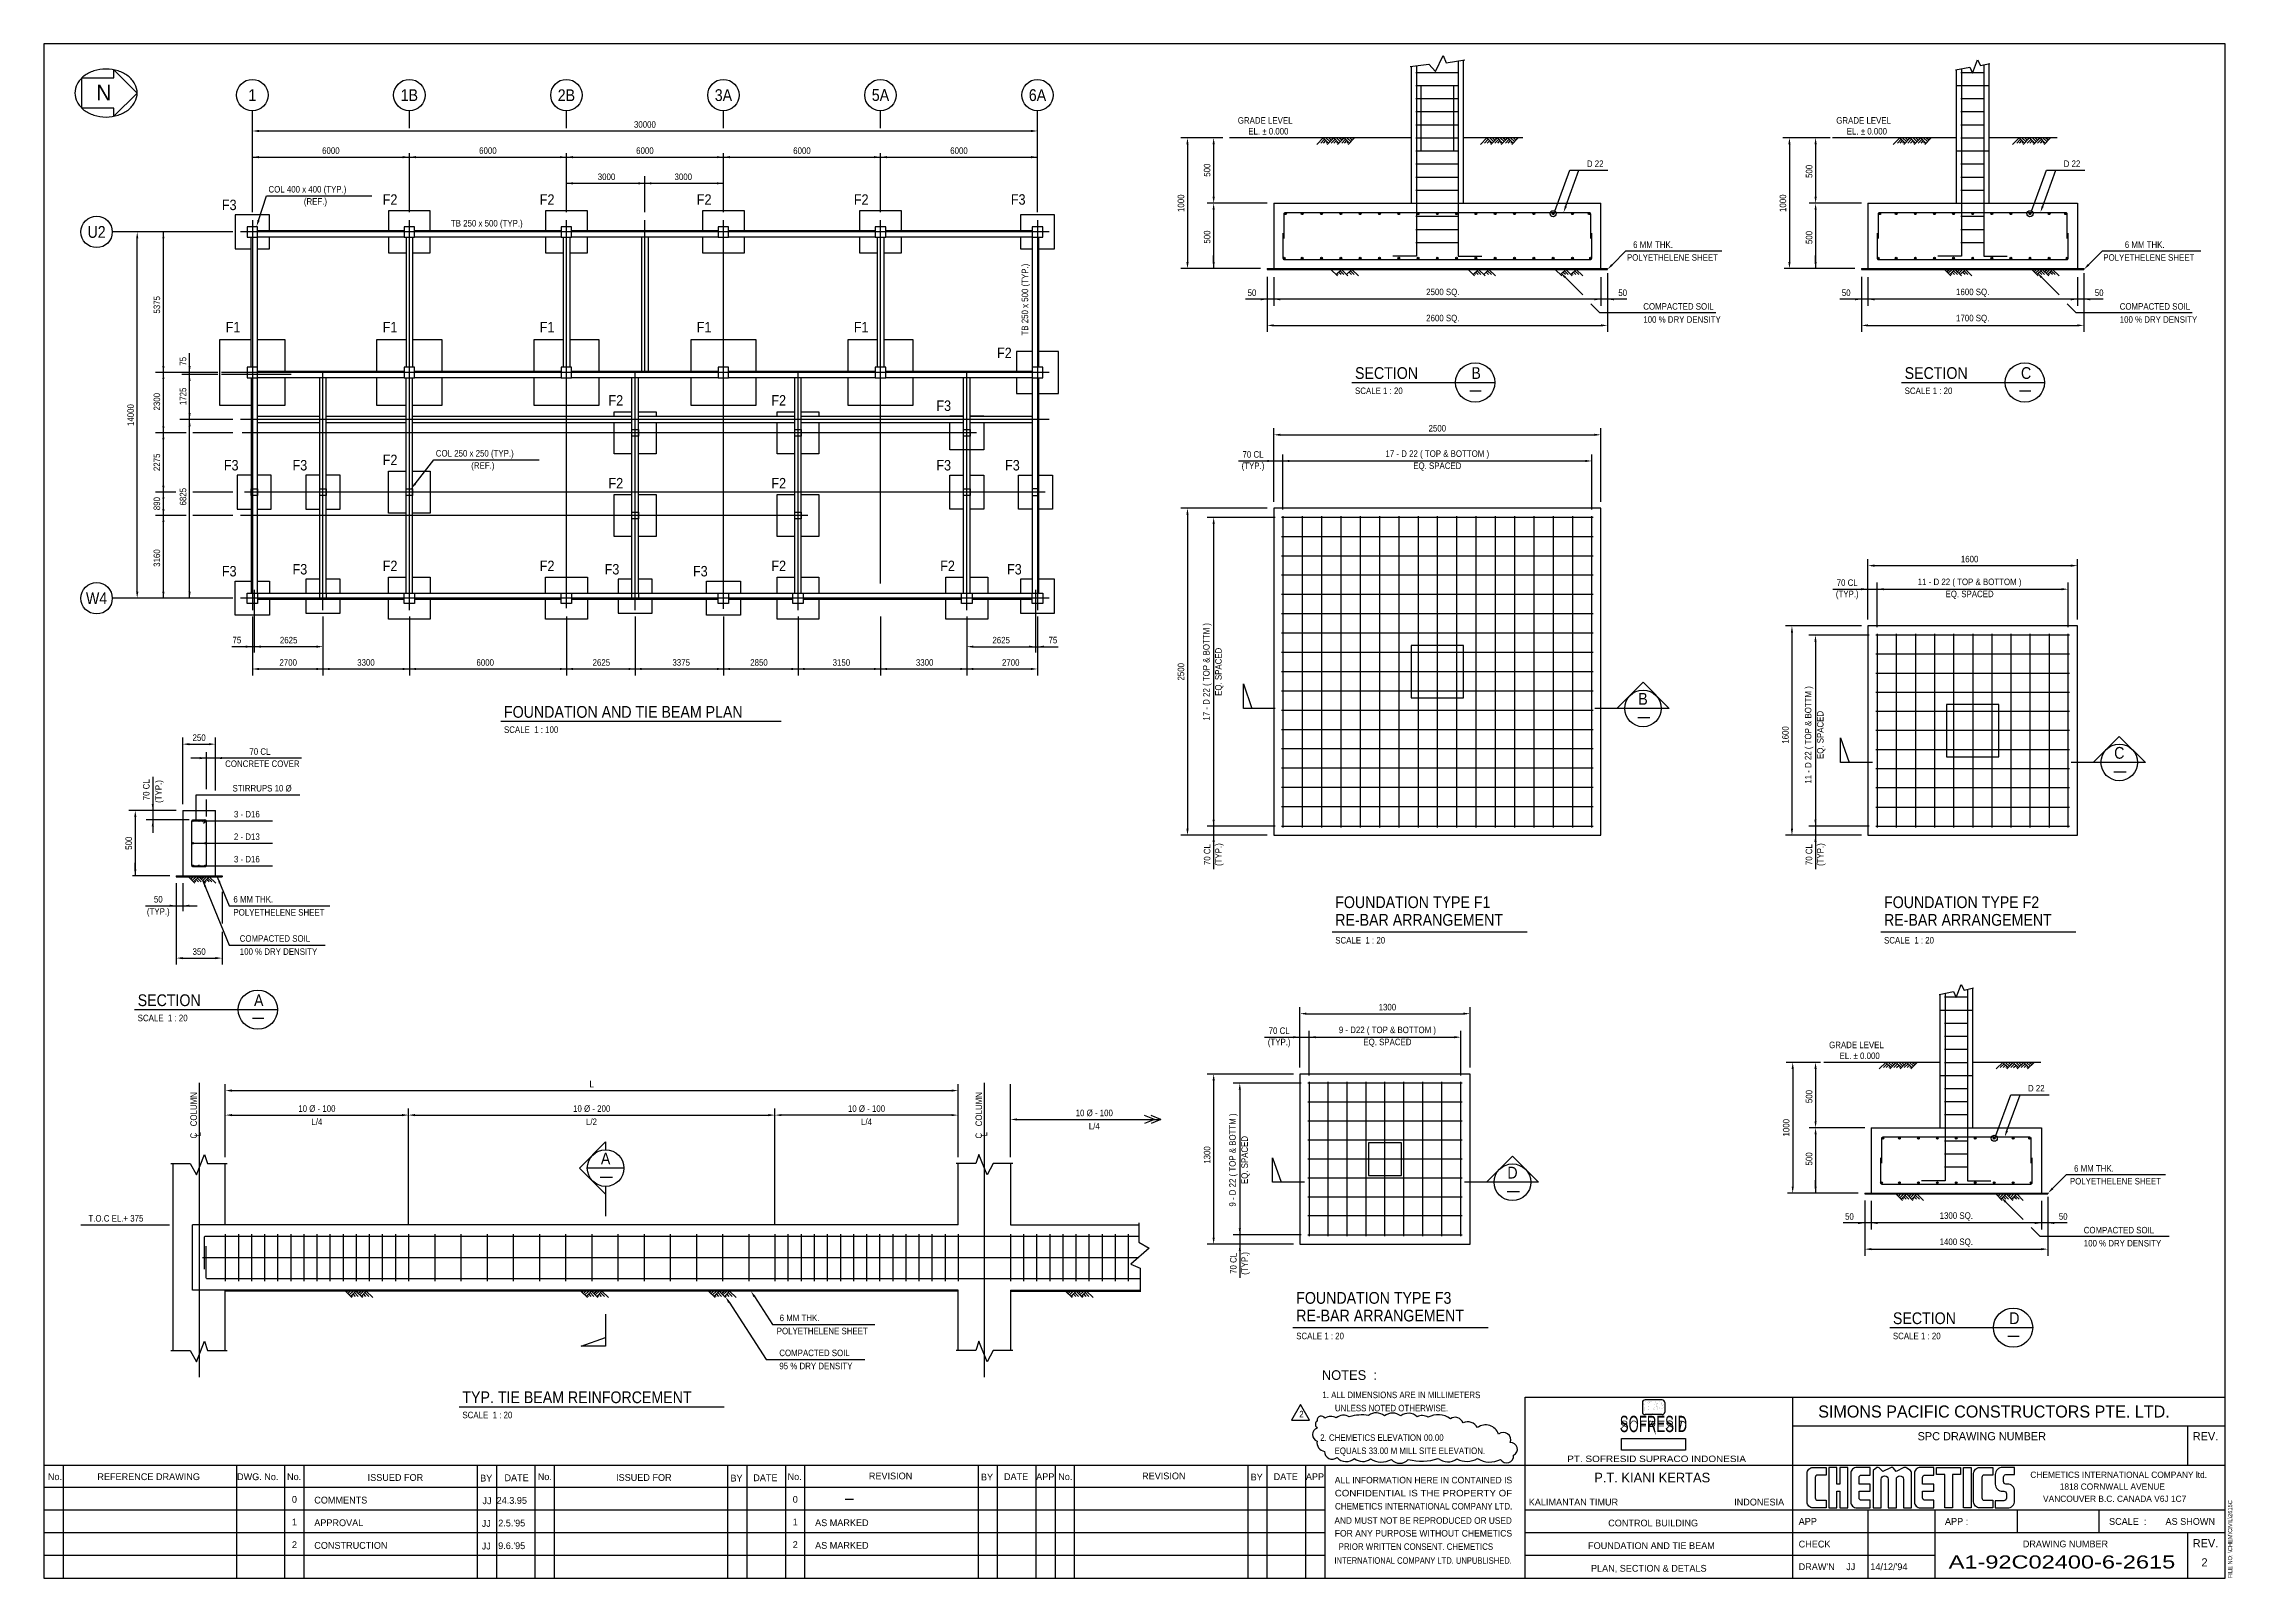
# Model space of a CAD drawing. Extents: x 300 to 83919, y 300 to 58945.
import ezdxf
from ezdxf.enums import TextEntityAlignment as Align

# ---------------------------------------------------------------- set-up
doc = ezdxf.new("R2010")
doc.units = 0
doc.header["$LTSCALE"] = 1000
doc.linetypes.add('CENTER', pattern=[0])
doc.linetypes.add('HIDDEN', pattern=[0])
doc.layers.get('0').update_dxf_attribs({"linetype": 'CONTINUOUS'})
for name, color, linetype in [('AS', 6, 'CENTER'), ('BAR', 1, 'CONTINUOUS'), ('BEAM', 7, 'CONTINUOUS'), ('COL', 4, 'CONTINUOUS'), ('DIM', 2, 'CONTINUOUS'), ('FORM', 1, 'CONTINUOUS')]:
    doc.layers.add(name, color=color, linetype=linetype)

msp = doc.modelspace()

# ---------------------------------------------------------------- texts
at = {"color": 0}
for s, p in [('CONTROL BUILDING', (60075, 2281)), ('FOUNDATION AND TIE BEAM', (59306, 1415)), ('PLAN, SECTION & DETALS', (59417, 550))]:
    msp.add_text(s, height=259.64, dxfattribs=at).set_placement(p)
at = {"color": 0, "width": 0.971994}
msp.add_text('A1-92C02400-6-2615', height=500, dxfattribs=at).set_placement((73085, 672), (81740, 672), align=Align.FIT)
at = {"layer": 'DIM', "color": 0}
msp.add_text('N', height=600, dxfattribs=at).set_placement((2304, 56779))
at = {"layer": 'DIM', "color": 0, "width": 0.9}
for s, height, p in [('1', 450, (8269, 56982)), ('1B', 450, (14269, 56982)), ('2B', 450, (20269, 56982)), ('3A', 450, (26269, 56982)), ('5A', 450, (32269, 56982)), ('6A', 450, (38269, 56982)), ('6000', 250, (11269, 54861)), ('6000', 250, (17269, 54861)), ('6000', 250, (23269, 54861)), ('6000', 250, (29269, 54861)), ('6000', 250, (35269, 54861)), ('3000', 250, (21802, 53861)), ('3000', 250, (24735, 53861)), ('F3', 400, (7386, 52787)), ('F2', 400, (13532, 52994)), ('F2', 400, (19532, 52994)), ('F2', 400, (25532, 52994)), ('F2', 400, (31532, 52994)), ('F3', 400, (37532, 52994)), ('U2', 450, (2318, 51754)), ('TB 250 x 500 (TYP.)', 250, (17228, 52054)), ('6 MM THK.', 250, (61788, 51266)), ('6 MM THK.', 250, (80574, 51266)), ('2500 SQ.', 250, (53756, 49430)), ('1600 SQ.', 250, (74002, 49430)), ('2600 SQ.', 250, (53756, 48430)), ('1700 SQ.', 250, (74002, 48430)), ('F1', 400, (7532, 48117)), ('F1', 400, (13532, 48117)), ('F1', 400, (19532, 48117)), ('F1', 400, (25532, 48117)), ('F1', 400, (31532, 48117)), ('F2', 400, (37004, 47133)), ('F2', 400, (22157, 45319)), ('F2', 400, (28382, 45319)), ('F3', 400, (34686, 45112)), ('F3', 400, (7461, 42837)), ('F3', 400, (10086, 42837)), ('F2', 400, (13532, 43044)), ('F3', 400, (34686, 42837)), ('F3', 400, (37311, 42837)), ('(TYP.)', 250, (46504, 42786)), ('70 CL', 250, (46504, 43250)), ('17 - D 22 ( TOP & BOTTOM )', 250, (53546, 43250)), ('EQ. SPACED', 250, (53546, 42786)), ('F2', 400, (22157, 42154)), ('F2', 400, (28382, 42154)), ('1600', 250, (73884, 39250)), ('F3', 400, (7386, 38787)), ('F3', 400, (10086, 38862)), ('F2', 400, (13532, 38994)), ('F2', 400, (19532, 38994)), ('F3', 400, (22011, 38862)), ('F3', 400, (25386, 38787)), ('F2', 400, (28382, 38994)), ('F2', 400, (34832, 38994)), ('F3', 400, (37386, 38862)), ('70 CL', 250, (69208, 38350)), ('11 - D 22 ( TOP & BOTTOM )', 250, (73884, 38350)), ('W4', 450, (2318, 37754)), ('(TYP.)', 250, (69208, 37886)), ('EQ. SPACED', 250, (73884, 37886)), ('75', 250, (7679, 36153)), ('75', 250, (38858, 36153)), ('3300', 250, (12611, 35300)), ('6000', 250, (17167, 35300)), ('2625', 250, (21605, 35300)), ('3375', 250, (24655, 35300)), ('2850', 250, (27627, 35300)), ('3150', 250, (30777, 35300)), ('3300', 250, (33958, 35300)), ('2700', 250, (37247, 35300)), ('B', 450, (61405, 33908)), ('70 CL', 250, (8559, 31894)), ('C', 450, (79603, 31845)), ('CONCRETE COVER', 250, (8653, 31430)), ('50', 250, (4676, 26250)), ('(TYP.)', 250, (4676, 25750)), ('350', 250, (6236, 24250)), ('1300', 250, (51639, 22127)), ('(TYP.)', 250, (47504, 20763)), ('70 CL', 250, (47504, 21227)), ('9 - D22 ( TOP & BOTTOM )', 250, (51639, 21227)), ('EQ. SPACED', 250, (51639, 20763)), ('L/4', 250, (10736, 17750)), ('L/2', 250, (21227, 17750)), ('L/4', 250, (31736, 17750)), ('L/4', 250, (40439, 17584)), ('A', 450, (21768, 16341)), ('D', 450, (56417, 15801)), ('6 MM THK.', 250, (78636, 15963)), ('1300 SQ.', 250, (73376, 14127)), ('T.O.C EL.+ 375', 250, (3056, 14054)), ('1400 SQ.', 250, (73376, 13127))]:
    msp.add_text(s, height=height, dxfattribs=at).set_placement(p, align=Align.MIDDLE)
for s, p in [('GRADE LEVEL', (48013, 56016)), ('GRADE LEVEL', (70880, 56016)), ('EL. %%P 0.000', (47859, 55601)), ('EL. %%P 0.000', (70727, 55601)), ('GRADE LEVEL', (70606, 20683)), ('EL. %%P 0.000', (70452, 20267))]:
    msp.add_text(s, height=250, dxfattribs=at).set_placement(p, align=Align.MIDDLE_RIGHT)
for s, p in [('30000', (23269, 55861)), ('50', (46463, 49430)), ('50', (60629, 49430)), ('50', (69168, 49430)), ('50', (78834, 49430)), ('2500', (53546, 44250)), ('2625', (9656, 36153)), ('2625', (36881, 36153)), ('2700', (9639, 35300)), ('250', (6236, 32427)), ('L', (21236, 19187)), ('10 %%C - 100', (10736, 18250)), ('10 %%C - 200', (21236, 18250)), ('10 %%C - 100', (31736, 18250)), ('10 %%C - 100', (40439, 18084)), ('50', (69293, 14127)), ('50', (77459, 14127))]:
    msp.add_text(s, height=250, dxfattribs=at).set_placement(p, align=Align.MIDDLE_CENTER)
for s, p in [('500', (44750, 54114)), ('500', (67750, 54068)), ('500', (44750, 51558)), ('500', (67750, 51541)), ('TB 250 x 500 (TYP.)', (37819, 49167)), ('5375', (4620, 48968)), ('75', (5620, 46810)), ('2300', (4620, 45264)), ('1725', (5620, 45469)), ('2275', (4620, 42948)), ('6825', (5620, 41635)), ('890', (4620, 41369)), ('3160', (4620, 39290)), ('17 - D 22 ( TOP & BOTTM )', (44750, 34943)), ('EQ. SPACED', (45214, 34943)), ('11 - D 22 ( TOP & BOTTM )', (67745, 32529)), ('1600', (66845, 32529)), ('EQ. SPACED', (68210, 32529)), ('70 CL', (4216, 30435)), ('(TYP.)', (4716, 30368)), ('70 CL', (44750, 27956)), ('(TYP.)', (45214, 27956)), ('70 CL', (67745, 27956)), ('(TYP.)', (68210, 27956)), ('500', (67749, 18710)), ('9 - D 22 ( TOP & BOTTM )', (45750, 16284)), ('1300', (44750, 16476)), ('EQ. SPACED', (46214, 16284)), ('500', (67749, 16325)), ('70 CL', (45750, 12333)), ('(TYP.)', (46214, 12333))]:
    msp.add_text(s, height=250, rotation=90, dxfattribs=at).set_placement(p, align=Align.MIDDLE)
for s, p in [('D 22', (59260, 54361)), ('D 22', (77479, 54361)), ('(REF.)', (10238, 52920)), ('POLYETHELENE SHEET', (60792, 50778)), ('POLYETHELENE SHEET', (78993, 50778)), ('COMPACTED SOIL', (61415, 48907)), ('100 % DRY DENSITY', (61417, 48407)), ('COMPACTED SOIL', (79619, 48907)), ('100 % DRY DENSITY', (79621, 48407)), ('(REF.)', (16633, 42828)), ('STIRRUPS 10 %%C', (7514, 30493)), ('3 - D16', (7567, 29502)), ('2 - D13', (7567, 28642)), ('3 - D16', (7567, 27782)), ('6 MM THK.', (7545, 26250)), ('POLYETHELENE SHEET', (7547, 25750)), ('COMPACTED SOIL', (7787, 24750)), ('100 % DRY DENSITY', (7790, 24250)), ('D 22', (76114, 19028)), ('POLYETHELENE SHEET', (77717, 15475)), ('COMPACTED SOIL', (78244, 13604)), ('100 % DRY DENSITY', (78247, 13104)), ('6 MM THK.', (28418, 10250)), ('POLYETHELENE SHEET', (28307, 9750)), ('COMPACTED SOIL', (28404, 8913)), ('95 % DRY DENSITY', (28406, 8413))]:
    msp.add_text(s, height=250, dxfattribs=at).set_placement(p, align=Align.MIDDLE_LEFT)
for s, p in [('COL 400 x 400 (TYP.)', (8886, 53384)), ('COL 250 x 250 (TYP.)', (15280, 43293))]:
    msp.add_text(s, height=250, rotation=360, dxfattribs=at).set_placement(p, align=Align.MIDDLE_LEFT)
for s, p in [('1000', (43750, 52851)), ('1000', (66750, 52851)), ('14000', (3620, 44754)), ('2500', (43750, 34943)), ('500', (3547, 28390)), ('1000', (66875, 17517))]:
    msp.add_text(s, height=250, rotation=90, dxfattribs=at).set_placement(p, align=Align.MIDDLE_CENTER)
for s, height, p in [('SECTION', 450, (50402, 46000)), ('B', 450, (54847, 46000)), ('SECTION', 450, (71403, 46000)), ('C', 450, (75847, 46000)), ('SCALE 1 : 20', 250, (50402, 45482)), ('SCALE 1 : 20', 250, (71403, 45482)), ('FOUNDATION AND TIE BEAM PLAN', 450, (17885, 33050)), ('SCALE  1 : 100', 250, (17885, 32532)), ('FOUNDATION TYPE F1', 450, (49646, 25777)), ('FOUNDATION TYPE F2', 450, (70615, 25777)), ('RE-BAR ARRANGEMENT', 450, (49646, 25102)), ('RE-BAR ARRANGEMENT', 450, (70615, 25102)), ('SCALE  1 : 20', 250, (49646, 24482)), ('SCALE  1 : 20', 250, (70615, 24482)), ('SECTION', 450, (3889, 22031)), ('A', 450, (8334, 22031)), ('SCALE  1 : 20', 250, (3889, 21513)), ('FOUNDATION TYPE F3', 450, (48155, 10654)), ('RE-BAR ARRANGEMENT', 450, (48155, 9979)), ('SECTION', 450, (70954, 9877)), ('D', 450, (75399, 9877)), ('SCALE 1 : 20', 250, (48155, 9359)), ('SCALE 1 : 20', 250, (70954, 9359)), ('TYP. TIE BEAM REINFORCEMENT', 450, (16296, 6857)), ('1. ALL DIMENSIONS ARE IN MILLIMETERS', 250, (49155, 7108)), ('UNLESS NOTED OTHERWISE.', 250, (49631, 6603)), ('SCALE  1 : 20', 250, (16296, 6339)), ('2. CHEMETICS ELEVATION 00.00', 250, (49071, 5475)), ('EQUALS 33.00 M MILL SITE ELEVATION.', 250, (49620, 4971))]:
    msp.add_text(s, height=height, dxfattribs=at).set_placement(p, align=Align.BOTTOM_LEFT)
for s, p in [('C   COLUMN', (6226, 17105)), ('C   COLUMN', (36226, 17105)), ('L', (6381, 17186)), ('L', (36423, 17186))]:
    msp.add_text(s, height=250, rotation=90, dxfattribs=at).set_placement(p, align=Align.BOTTOM_LEFT)
msp.add_text('2', height=250, dxfattribs=at).set_placement((48271, 6447))
at = {"layer": 'FORM', "color": 0}
for s, height, p in [('NOTES  :', 368, (49135, 7881)), ('SIMONS PACIFIC CONSTRUCTORS PTE. LTD.', 460, (68099, 6442)), ('SPC DRAWING NUMBER', 311.57, (71897, 5572)), ('REV.', 311.6, (82411, 5572)), ('No.', 259.6, (457, 4051)), ('REFERENCE DRAWING', 259.64, (2349, 4051)), ('DWG. No.', 259.6, (7685, 4049)), ('No.', 259.6, (9595, 4051)), ('ISSUED FOR', 259.6, (12675, 4022)), ('BY', 259.6, (16974, 3996)), ('DATE', 259.6, (17904, 4010)), ('No.', 259.6, (19175, 4051)), ('ISSUED FOR', 259.6, (22167, 4022)), ('BY', 259.6, (26538, 3996)), ('DATE', 259.6, (27409, 4010)), ('No.', 259.6, (28721, 4051)), ('REVISION', 259.6, (31826, 4080)), ('BY', 259.6, (36109, 4037)), ('DATE', 259.6, (36988, 4052)), ('APP', 259.6, (38219, 4051)), ('No.', 259.6, (39062, 4051)), ('REVISION', 259.6, (42266, 4080)), ('BY', 259.6, (46413, 4037)), ('DATE', 259.6, (47292, 4052)), ('APP', 259.6, (48523, 4051)), ('P.T. KIANI KERTAS', 368, (59542, 3964)), ('CHEMETICS INTERNATIONAL COMPANY ltd.', 239.2, (76203, 4136)), ('0', 260, (9781, 3185)), ('COMMENTS', 259.6, (10636, 3156)), ('JJ', 259.6, (17062, 3130)), ('24.3.95', 259.6, (17604, 3144)), ('0', 260, (28917, 3185)), ('INDONESIA', 259.6, (64888, 3081)), ('VANCOUVER B.C. CANADA V6J 1C7', 239.2, (76689, 3218)), ('1818 CORNWALL AVENUE', 239.2, (77328, 3682)), ('1', 260, (9781, 2320)), ('APPROVAL', 259.6, (10636, 2291)), ('JJ', 259.6, (17033, 2265)), ("2.5.'95", 259.6, (17664, 2279)), ('1', 260, (28917, 2320)), ('AS MARKED', 259.6, (29772, 2291)), ('KALIMANTAN TIMUR', 259.64, (57040, 3081)), ('APP', 259.6, (67353, 2341)), ('APP :', 259.6, (72943, 2341)), ('SCALE  :', 259.6, (79212, 2341)), ('AS SHOWN', 259.6, (81370, 2341)), ('2', 260, (9781, 1454)), ('CONSTRUCTION', 259.64, (10636, 1425)), ("9.6.'95", 259.6, (17664, 1413)), ('2', 260, (28917, 1454)), ('AS MARKED', 259.6, (29772, 1425)), ('CHECK', 259.6, (67353, 1476)), ('DRAWING NUMBER', 257.6, (75920, 1483)), ('REV.', 311.6, (82411, 1483)), ('JJ', 259.6, (17033, 1399)), ("DRAW'N", 259.6, (67353, 610)), ('JJ', 259.6, (69170, 610)), ("14/12/'94", 259.6, (70091, 610)), ('2', 312, (82744, 752))]:
    msp.add_text(s, height=height, dxfattribs=at).set_placement(p)
for s, height, width, p, p2 in [('SOFRESID', 623.5, 0.82599, (60518, 5885), (63088, 5885)), ('ALL INFORMATION HERE IN CONTAINED IS', 250, 0.854774, (49628, 3925), (56405, 3925)), ('CONFIDENTIAL IS THE PROPERTY OF', 250, 0.983212, (49628, 3428), (56405, 3428)), ('AND MUST NOT BE REPRODUCED OR USED', 250, 0.823849, (49616, 2380), (56393, 2380)), ('CHEMETICS INTERNATIONAL COMPANY LTD.', 250, 0.837176, (49635, 2927), (56412, 2927)), ('FOR ANY PURPOSE WITHOUT CHEMETICS', 250, 0.879876, (49627, 1894), (56404, 1894)), ('INTERNATIONAL COMPANY LTD. UNPUBLISHED.', 250, 0.776644, (49616, 851), (56393, 851))]:
    msp.add_text(s, height=height, dxfattribs=dict(at, width=width)).set_placement(p, p2, align=Align.FIT)
at = {"layer": 'FORM', "color": 0, "width": 1.15}
msp.add_text('PT. SOFRESID SUPRACO INDONESIA', height=247.5, dxfattribs=at).set_placement((61924, 4864), align=Align.MIDDLE)
at = {"layer": 'FORM', "color": 0, "width": 0.9}
msp.add_text('FILE NO: \\CHEM\\CIVIL\\2615C', height=159, rotation=90, dxfattribs=at).set_placement((83964, 300), align=Align.BOTTOM_LEFT)
msp.add_text('PRIOR WRITTEN CONSENT. CHEMETICS', height=250, dxfattribs=at).set_placement((49777, 1385))

# ---------------------------------------------------------------- blocks, each defined once
blk = doc.blocks.new('AR')
at = {"color": 0}
blk.add_solid([(0, 0), (-1, 0.21875), (-1, -0.21875)], dxfattribs=at)

# ---------------------------------------------------------------- linework, layer by layer
at = {"color": 0, "linetype": 'HIDDEN'}
for p, q in [((52546, 58076), (52546, 52851)), ((54546, 52851), (54546, 58324)), ((73376, 57950), (73376, 52851)), ((74626, 52851), (74626, 58185)), ((52921, 57351), (52921, 54851)), ((52921, 57351), (54171, 57351)), ((54171, 54851), (54171, 57351)), ((73376, 57351), (74626, 57351)), ((52921, 54851), (54171, 54851)), ((73376, 54851), (74626, 54851)), ((72751, 22617), (72751, 17517)), ((74001, 17517), (74001, 22852)), ((72751, 22017), (74001, 22017)), ((72751, 19517), (74001, 19517)), ((5986, 11304), (5986, 13804)), ((7236, 13804), (5986, 13804)), ((7236, 11304), (5986, 11304))]:
    msp.add_line(p, q, dxfattribs=at)
at = {"color": 0}
for p, q in [((52546, 55351), (45605, 55351)), ((48936, 55101), (49186, 55351)), ((49092, 55151), (49239, 55298)), ((49386, 55151), (49186, 55351)), ((49198, 55151), (49292, 55244)), ((49439, 55204), (49292, 55351)), ((49304, 55151), (49345, 55191)), ((49336, 55101), (49586, 55351)), ((49492, 55257), (49398, 55351)), ((49492, 55151), (49639, 55298)), ((49545, 55310), (49504, 55351)), ((49786, 55151), (49586, 55351)), ((49598, 55151), (49692, 55244)), ((49839, 55204), (49692, 55351)), ((49704, 55151), (49745, 55191)), ((49736, 55101), (49986, 55351)), ((49892, 55257), (49798, 55351)), ((49892, 55151), (50039, 55298)), ((49945, 55310), (49904, 55351)), ((50186, 55151), (49986, 55351)), ((49998, 55151), (50092, 55244)), ((50239, 55204), (50092, 55351)), ((50104, 55151), (50145, 55191)), ((50136, 55101), (50386, 55351)), ((50292, 55257), (50198, 55351)), ((50345, 55310), (50304, 55351)), ((56812, 55351), (54546, 55351)), ((55191, 55101), (55441, 55351)), ((55347, 55151), (55494, 55298)), ((55641, 55151), (55441, 55351)), ((55453, 55151), (55547, 55244)), ((55694, 55204), (55547, 55351)), ((55559, 55151), (55600, 55191)), ((55591, 55101), (55841, 55351)), ((55747, 55257), (55653, 55351)), ((55747, 55151), (55894, 55298)), ((55800, 55310), (55759, 55351)), ((56041, 55151), (55841, 55351)), ((55853, 55151), (55947, 55244)), ((56094, 55204), (55947, 55351)), ((55959, 55151), (56000, 55191)), ((55991, 55101), (56241, 55351)), ((56147, 55257), (56053, 55351)), ((56147, 55151), (56294, 55298)), ((56200, 55310), (56159, 55351)), ((56441, 55151), (56241, 55351)), ((56253, 55151), (56347, 55244)), ((56494, 55204), (56347, 55351)), ((56359, 55151), (56400, 55191)), ((56391, 55101), (56641, 55351)), ((56547, 55257), (56453, 55351)), ((56600, 55310), (56559, 55351)), ((73376, 55351), (68650, 55351)), ((70967, 55101), (71217, 55351)), ((71123, 55151), (71270, 55298)), ((71417, 55151), (71217, 55351)), ((71229, 55151), (71323, 55244)), ((71470, 55204), (71323, 55351)), ((71335, 55151), (71376, 55191)), ((71367, 55101), (71617, 55351)), ((71523, 55257), (71429, 55351)), ((71523, 55151), (71670, 55298)), ((71576, 55310), (71535, 55351)), ((71817, 55151), (71617, 55351)), ((71629, 55151), (71723, 55244)), ((71870, 55204), (71723, 55351)), ((71735, 55151), (71776, 55191)), ((71767, 55101), (72017, 55351)), ((71923, 55257), (71829, 55351)), ((71923, 55151), (72070, 55298)), ((71976, 55310), (71935, 55351)), ((72217, 55151), (72017, 55351)), ((72029, 55151), (72123, 55244)), ((72270, 55204), (72123, 55351)), ((72135, 55151), (72176, 55191)), ((72167, 55101), (72417, 55351)), ((72323, 55257), (72229, 55351)), ((72376, 55310), (72335, 55351)), ((77227, 55351), (74626, 55351)), ((75527, 55101), (75777, 55351)), ((75683, 55151), (75830, 55298)), ((75977, 55151), (75777, 55351)), ((75789, 55151), (75883, 55244)), ((76030, 55204), (75883, 55351)), ((75895, 55151), (75936, 55191)), ((75927, 55101), (76177, 55351)), ((76083, 55257), (75989, 55351)), ((76083, 55151), (76230, 55298)), ((76136, 55310), (76095, 55351)), ((76377, 55151), (76177, 55351)), ((76189, 55151), (76283, 55244)), ((76430, 55204), (76283, 55351)), ((76295, 55151), (76336, 55191)), ((76327, 55101), (76577, 55351)), ((76483, 55257), (76389, 55351)), ((76483, 55151), (76630, 55298)), ((76536, 55310), (76495, 55351)), ((76777, 55151), (76577, 55351)), ((76589, 55151), (76683, 55244)), ((76830, 55204), (76683, 55351)), ((76695, 55151), (76736, 55191)), ((76727, 55101), (76977, 55351)), ((76883, 55257), (76789, 55351)), ((76936, 55310), (76895, 55351)), ((47296, 52851), (47296, 50351)), ((47296, 52851), (59796, 52851)), ((59796, 50351), (59796, 52851)), ((70001, 52851), (70001, 50351)), ((70001, 52851), (78001, 52851)), ((78001, 52851), (78001, 50351)), ((47046, 50351), (60046, 50351)), ((47046, 50351), (47046, 50321)), ((47046, 50321), (60046, 50321)), ((49731, 50071), (49481, 50321)), ((49681, 50121), (49881, 50321)), ((49869, 50121), (49775, 50214)), ((49975, 50121), (49828, 50268)), ((50131, 50071), (49881, 50321)), ((50081, 50121), (50281, 50321)), ((50269, 50121), (50175, 50214)), ((50375, 50121), (50228, 50268)), ((50531, 50071), (50281, 50321)), ((54969, 50071), (54719, 50321)), ((54919, 50121), (55119, 50321)), ((55106, 50121), (55013, 50214)), ((55213, 50121), (55066, 50268)), ((55369, 50071), (55119, 50321)), ((55319, 50121), (55519, 50321)), ((55506, 50121), (55413, 50214)), ((55613, 50121), (55466, 50268)), ((55769, 50071), (55519, 50321)), ((58303, 50071), (58053, 50321)), ((58253, 50121), (58453, 50321)), ((58441, 50121), (58347, 50214)), ((58547, 50121), (58400, 50268)), ((58703, 50071), (58453, 50321)), ((58653, 50121), (58853, 50321)), ((58841, 50121), (58747, 50214)), ((58947, 50121), (58800, 50268)), ((59103, 50071), (58853, 50321)), ((60046, 50321), (60046, 50351)), ((69751, 50351), (78251, 50351)), ((69751, 50351), (69751, 50321)), ((69751, 50321), (78251, 50321)), ((73173, 50071), (72923, 50321)), ((72964, 50280), (73005, 50321)), ((73017, 50227), (73111, 50321)), ((73070, 50174), (73217, 50321)), ((73123, 50121), (73323, 50321)), ((73311, 50121), (73217, 50214)), ((73417, 50121), (73270, 50268)), ((73573, 50071), (73323, 50321)), ((73364, 50280), (73405, 50321)), ((73417, 50227), (73511, 50321)), ((73470, 50174), (73617, 50321)), ((73523, 50121), (73723, 50321)), ((73711, 50121), (73617, 50214)), ((73817, 50121), (73670, 50268)), ((73973, 50071), (73723, 50321)), ((76507, 50071), (76257, 50321)), ((76298, 50280), (76339, 50321)), ((76351, 50227), (76445, 50321)), ((76404, 50174), (76551, 50321)), ((76457, 50121), (76657, 50321)), ((76645, 50121), (76551, 50214)), ((76751, 50121), (76604, 50268)), ((76907, 50071), (76657, 50321)), ((76698, 50280), (76739, 50321)), ((76751, 50227), (76845, 50321)), ((76804, 50174), (76951, 50321)), ((76857, 50121), (77057, 50321)), ((77045, 50121), (76951, 50214)), ((77151, 50121), (77004, 50268)), ((77307, 50071), (77057, 50321)), ((78251, 50351), (78251, 50321)), ((49763, 50121), (49722, 50161)), ((55000, 50121), (54959, 50161)), ((58335, 50121), (58294, 50161)), ((58735, 50121), (58694, 50161)), ((73205, 50121), (73164, 50161)), ((76539, 50121), (76498, 50161)), ((76939, 50121), (76898, 50161)), ((5611, 29640), (5611, 27140)), ((5611, 29640), (6861, 29640)), ((6861, 27140), (6861, 29640)), ((5361, 27140), (7111, 27140)), ((5361, 27140), (5361, 27110)), ((5361, 27110), (7111, 27110)), ((6076, 26860), (5826, 27110)), ((5867, 27069), (5908, 27110)), ((5920, 27016), (6014, 27110)), ((5973, 26963), (6120, 27110)), ((6026, 26910), (6226, 27110)), ((6108, 26910), (6067, 26951)), ((6214, 26910), (6120, 27004)), ((6320, 26910), (6173, 27057)), ((6476, 26860), (6226, 27110)), ((6267, 27069), (6308, 27110)), ((6320, 27016), (6414, 27110)), ((6373, 26963), (6520, 27110)), ((6426, 26910), (6626, 27110)), ((6508, 26910), (6467, 26951)), ((6614, 26910), (6520, 27004)), ((6720, 26910), (6573, 27057)), ((6876, 26860), (6626, 27110)), ((7111, 27140), (7111, 27110)), ((72751, 20017), (68318, 20017)), ((70432, 19767), (70682, 20017)), ((70588, 19817), (70735, 19964)), ((70882, 19817), (70682, 20017)), ((70694, 19817), (70788, 19911)), ((70935, 19871), (70788, 20017)), ((70800, 19817), (70841, 19858)), ((70832, 19767), (71082, 20017)), ((70988, 19924), (70894, 20017)), ((70988, 19817), (71135, 19964)), ((71041, 19977), (71000, 20017)), ((71282, 19817), (71082, 20017)), ((71094, 19817), (71188, 19911)), ((71335, 19871), (71188, 20017)), ((71200, 19817), (71241, 19858)), ((71232, 19767), (71482, 20017)), ((71388, 19924), (71294, 20017)), ((71388, 19817), (71535, 19964)), ((71441, 19977), (71400, 20017)), ((71682, 19817), (71482, 20017)), ((71494, 19817), (71588, 19911)), ((71735, 19871), (71588, 20017)), ((71600, 19817), (71641, 19858)), ((71632, 19767), (71882, 20017)), ((71788, 19924), (71694, 20017)), ((71841, 19977), (71800, 20017)), ((76602, 20017), (74001, 20017)), ((74902, 19767), (75152, 20017)), ((75058, 19817), (75205, 19964)), ((75352, 19817), (75152, 20017)), ((75165, 19817), (75258, 19911)), ((75405, 19871), (75258, 20017)), ((75271, 19817), (75312, 19858)), ((75302, 19767), (75552, 20017)), ((75458, 19924), (75365, 20017)), ((75458, 19817), (75605, 19964)), ((75512, 19977), (75471, 20017)), ((75752, 19817), (75552, 20017)), ((75565, 19817), (75658, 19911)), ((75805, 19871), (75658, 20017)), ((75671, 19817), (75712, 19858)), ((75702, 19767), (75952, 20017)), ((75858, 19924), (75765, 20017)), ((75858, 19817), (76005, 19964)), ((75912, 19977), (75871, 20017)), ((76152, 19817), (75952, 20017)), ((75965, 19817), (76058, 19911)), ((76205, 19871), (76058, 20017)), ((76071, 19817), (76112, 19858)), ((76102, 19767), (76352, 20017)), ((76258, 19924), (76165, 20017)), ((76312, 19977), (76271, 20017)), ((70126, 17517), (76626, 17517)), ((70126, 17517), (70126, 15017)), ((76626, 17517), (76626, 15017)), ((5236, 16146), (5236, 9003)), ((7236, 13804), (7236, 16146)), ((35236, 13804), (35236, 16146)), ((37236, 16146), (37236, 13804)), ((69876, 15017), (76876, 15017)), ((69876, 15017), (69876, 14987)), ((69876, 14987), (76876, 14987)), ((71321, 14737), (71071, 14987)), ((71112, 14947), (71153, 14987)), ((71165, 14894), (71259, 14987)), ((71218, 14841), (71365, 14987)), ((71271, 14787), (71471, 14987)), ((71353, 14787), (71312, 14828)), ((71459, 14787), (71365, 14881)), ((71565, 14787), (71418, 14934)), ((71721, 14737), (71471, 14987)), ((71512, 14947), (71553, 14987)), ((71565, 14894), (71659, 14987)), ((71618, 14841), (71765, 14987)), ((71671, 14787), (71871, 14987)), ((71753, 14787), (71712, 14828)), ((71859, 14787), (71765, 14881)), ((71965, 14787), (71818, 14934)), ((72121, 14737), (71871, 14987)), ((75133, 14737), (74883, 14987)), ((74923, 14947), (74964, 14987)), ((74976, 14894), (75070, 14987)), ((75029, 14841), (75176, 14987)), ((75083, 14787), (75283, 14987)), ((75164, 14787), (75123, 14828)), ((75270, 14787), (75176, 14881)), ((75376, 14787), (75229, 14934)), ((75533, 14737), (75283, 14987)), ((75323, 14947), (75364, 14987)), ((75376, 14894), (75470, 14987)), ((75429, 14841), (75576, 14987)), ((75483, 14787), (75683, 14987)), ((75564, 14787), (75523, 14828)), ((75670, 14787), (75576, 14881)), ((75776, 14787), (75629, 14934)), ((75933, 14737), (75683, 14987)), ((76876, 15017), (76876, 14987)), ((7236, 9003), (7236, 11304)), ((12074, 11024), (11824, 11274)), ((11865, 11233), (11906, 11274)), ((11918, 11180), (12012, 11274)), ((11971, 11127), (12118, 11274)), ((12024, 11074), (12224, 11274)), ((12106, 11074), (12065, 11115)), ((12212, 11074), (12118, 11168)), ((12318, 11074), (12171, 11221)), ((12474, 11024), (12224, 11274)), ((12265, 11233), (12306, 11274)), ((12318, 11180), (12412, 11274)), ((12371, 11127), (12518, 11274)), ((12424, 11074), (12624, 11274)), ((12506, 11074), (12465, 11115)), ((12612, 11074), (12518, 11168)), ((12718, 11074), (12571, 11221)), ((12874, 11024), (12624, 11274)), ((21076, 11024), (20826, 11274)), ((20867, 11233), (20908, 11274)), ((20920, 11180), (21014, 11274)), ((20973, 11127), (21120, 11274)), ((21026, 11074), (21226, 11274)), ((21108, 11074), (21067, 11115)), ((21214, 11074), (21120, 11168)), ((21320, 11074), (21173, 11221)), ((21476, 11024), (21226, 11274)), ((21267, 11233), (21308, 11274)), ((21320, 11180), (21414, 11274)), ((21373, 11127), (21520, 11274)), ((21426, 11074), (21626, 11274)), ((21508, 11074), (21467, 11115)), ((21614, 11074), (21520, 11168)), ((21720, 11074), (21573, 11221)), ((21876, 11024), (21626, 11274)), ((25954, 11024), (25704, 11274)), ((25745, 11233), (25786, 11274)), ((25798, 11180), (25892, 11274)), ((25851, 11127), (25998, 11274)), ((25904, 11074), (26104, 11274)), ((25986, 11074), (25945, 11115)), ((26092, 11074), (25998, 11168)), ((26198, 11074), (26051, 11221)), ((26354, 11024), (26104, 11274)), ((26145, 11233), (26186, 11274)), ((26198, 11180), (26292, 11274)), ((26251, 11127), (26398, 11274)), ((26304, 11074), (26504, 11274)), ((26386, 11074), (26345, 11115)), ((26492, 11074), (26398, 11168)), ((26598, 11074), (26451, 11221)), ((26754, 11024), (26504, 11274)), ((35236, 9003), (35236, 11304)), ((37236, 11304), (37236, 9003)), ((39592, 11024), (39342, 11274)), ((39383, 11233), (39423, 11274)), ((39436, 11180), (39529, 11274)), ((39489, 11127), (39636, 11274)), ((39542, 11074), (39742, 11274)), ((39623, 11074), (39583, 11115)), ((39729, 11074), (39636, 11168)), ((39836, 11074), (39689, 11221)), ((39992, 11024), (39742, 11274)), ((39783, 11233), (39823, 11274)), ((39836, 11180), (39929, 11274)), ((39889, 11127), (40036, 11274)), ((39942, 11074), (40142, 11274)), ((40023, 11074), (39983, 11115)), ((40129, 11074), (40036, 11168)), ((40236, 11074), (40089, 11221)), ((40392, 11024), (40142, 11274))]:
    msp.add_line(p, q, dxfattribs=at)
for points in [[(52509, 58071), (53220, 58166), (53481, 57882), (53765, 58497), (53884, 58213), (54594, 58332)], [(73349, 57945), (73889, 58055), (73999, 57827), (74186, 58325), (74297, 58110), (74663, 58193)], [(72725, 22612), (73264, 22722), (73375, 22494), (73561, 22992), (73672, 22777), (74039, 22860)], [(5150, 16146), (5895, 16146), (6131, 15715), (6444, 16499), (6562, 16146), (7307, 16146)], [(37322, 16146), (36577, 16146), (36342, 15715), (36028, 16499), (35910, 16146), (35165, 16146)], [(42139, 13886), (42139, 13144), (42534, 12912), (41838, 12309), (42186, 12147), (42186, 11242)], [(5150, 9003), (5895, 9003), (6131, 8571), (6444, 9356), (6562, 9003), (7307, 9003)], [(37322, 9003), (36577, 9003), (36342, 8571), (36028, 9356), (35910, 9003), (35165, 9003)]]:
    msp.add_lwpolyline(points, dxfattribs=at)
for points in [[(47296, 41193), (47296, 28693), (59796, 28693), (59796, 41193)], [(70001, 36693), (70001, 28693), (78001, 28693), (78001, 36693)], [(48296, 19570), (48296, 13070), (54796, 13070), (54796, 19570)], [(48320, 6940), (47974, 6340), (48667, 6340)]]:
    msp.add_lwpolyline(points, close=True, dxfattribs=at)
at = {"color": 0, "linetype": 'HIDDEN'}
for points in [[(52546, 35943), (52546, 33943), (54546, 33943), (54546, 35943)], [(73001, 33693), (73001, 31693), (75001, 31693), (75001, 33693)], [(50921, 16945), (50921, 15695), (52171, 15695), (52171, 16945)]]:
    msp.add_lwpolyline(points, close=True, dxfattribs=at)
at = {"layer": 'AS', "color": 0}
for p, q in [((8269, 52204), (8269, 37304)), ((14269, 37304), (14269, 52204)), ((20269, 37375), (20269, 52204)), ((23269, 46379), (23269, 52204)), ((26269, 37349), (26269, 52204)), ((32269, 38318), (32269, 52204)), ((38269, 52204), (38269, 37304)), ((38719, 51754), (7819, 51754)), ((38719, 46379), (7090, 46379)), ((9758, 46304), (7090, 46304)), ((10969, 37304), (10969, 46379)), ((22894, 37304), (22894, 46379)), ((29119, 37304), (29119, 46379)), ((35569, 37304), (35569, 46379)), ((38719, 44579), (7819, 44579)), ((35944, 44079), (7880, 44079)), ((38557, 41804), (7969, 41804)), ((29494, 40914), (7813, 40914)), ((38719, 37754), (7819, 37754)), ((6236, 19233), (6236, 7983)), ((36236, 19233), (36236, 7983))]:
    msp.add_line(p, q, dxfattribs=at)
at = {"layer": 'BAR', "color": 0, "linetype": 'HIDDEN'}
for p, q in [((52721, 57851), (54371, 57851)), ((73551, 57851), (74451, 57851)), ((52721, 57351), (54371, 57351)), ((73551, 57351), (74451, 57351)), ((52721, 56851), (54371, 56851)), ((52721, 56351), (54371, 56351)), ((73551, 56851), (74451, 56851)), ((73551, 56351), (74451, 56351)), ((52721, 55851), (54371, 55851)), ((52721, 55351), (54371, 55351)), ((73551, 55851), (74451, 55851)), ((73551, 55351), (74451, 55351)), ((52721, 54851), (54371, 54851)), ((73551, 54851), (74451, 54851)), ((52721, 54351), (54371, 54351)), ((52721, 53851), (54371, 53851)), ((73551, 54351), (74451, 54351)), ((73551, 53851), (74451, 53851)), ((52721, 53351), (54371, 53351)), ((52721, 52851), (54371, 52851)), ((73551, 53351), (74451, 53351)), ((73551, 52851), (74451, 52851)), ((52721, 52351), (54371, 52351)), ((52721, 51851), (54371, 51851)), ((73551, 52351), (74451, 52351)), ((73551, 51851), (74451, 51851)), ((52721, 51351), (54371, 51351)), ((73551, 51351), (74451, 51351)), ((72926, 22517), (73826, 22517)), ((72926, 22017), (73826, 22017)), ((72926, 21517), (73826, 21517)), ((72926, 21017), (73826, 21017)), ((72926, 20517), (73826, 20517)), ((72926, 20017), (73826, 20017)), ((72926, 19517), (73826, 19517)), ((72926, 19017), (73826, 19017)), ((72926, 18517), (73826, 18517)), ((72926, 18017), (73826, 18017)), ((72926, 17517), (73826, 17517)), ((72926, 17017), (73826, 17017)), ((72926, 16517), (73826, 16517)), ((72926, 16017), (73826, 16017))]:
    msp.add_line(p, q, dxfattribs=at)
at = {"layer": 'BAR', "color": 0}
for p, q in [((59496, 40843), (47596, 40843)), ((47646, 40893), (47646, 28993)), ((48384, 40893), (48384, 28993)), ((49121, 40893), (49121, 28993)), ((49859, 40893), (49859, 28993)), ((50596, 40893), (50596, 28993)), ((51334, 40893), (51334, 28993)), ((52071, 40893), (52071, 28993)), ((52809, 40893), (52809, 28993)), ((53546, 40893), (53546, 28993)), ((54284, 40893), (54284, 28993)), ((55021, 40893), (55021, 28993)), ((55759, 40893), (55759, 28993)), ((56496, 40893), (56496, 28993)), ((57234, 40893), (57234, 28993)), ((57971, 40893), (57971, 28993)), ((58709, 40893), (58709, 28993)), ((59446, 28993), (59446, 40893)), ((59496, 40105), (47596, 40105)), ((59496, 39368), (47596, 39368)), ((59496, 38630), (47596, 38630)), ((59496, 37893), (47596, 37893)), ((59496, 37155), (47596, 37155)), ((59496, 36418), (47596, 36418)), ((77701, 36343), (70301, 36343)), ((70351, 36393), (70351, 28993)), ((71081, 36393), (71081, 28993)), ((71811, 36393), (71811, 28993)), ((72541, 36393), (72541, 28993)), ((73271, 36393), (73271, 28993)), ((74001, 36393), (74001, 28993)), ((74731, 36393), (74731, 28993)), ((75461, 36393), (75461, 28993)), ((76191, 36393), (76191, 28993)), ((76921, 36393), (76921, 28993)), ((77651, 28993), (77651, 36393)), ((59496, 35680), (47596, 35680)), ((77701, 35613), (70301, 35613)), ((59496, 34943), (47596, 34943)), ((77701, 34883), (70301, 34883)), ((59496, 34205), (47596, 34205)), ((59496, 33468), (47596, 33468)), ((77701, 34153), (70301, 34153)), ((59496, 32730), (47596, 32730)), ((77701, 33423), (70301, 33423)), ((77701, 32693), (70301, 32693)), ((59496, 31993), (47596, 31993)), ((77701, 31963), (70301, 31963)), ((59496, 31255), (47596, 31255)), ((77701, 31233), (70301, 31233)), ((59496, 30518), (47596, 30518)), ((77701, 30503), (70301, 30503)), ((6461, 29290), (6366, 29210)), ((59496, 29780), (47596, 29780)), ((70301, 29773), (77701, 29773)), ((6511, 29233), (6409, 29148)), ((47596, 29043), (59496, 29043)), ((70301, 29043), (77701, 29043)), ((48646, 19270), (48646, 13370)), ((49371, 13370), (49371, 19270)), ((50096, 13370), (50096, 19270)), ((50821, 13370), (50821, 19270)), ((51546, 13370), (51546, 19270)), ((52271, 13370), (52271, 19270)), ((52996, 13370), (52996, 19270)), ((53721, 13370), (53721, 19270)), ((54446, 13370), (54446, 19270)), ((54496, 19220), (48596, 19220)), ((54496, 18495), (48596, 18495)), ((54496, 17770), (48596, 17770)), ((54496, 17045), (48596, 17045)), ((54496, 16320), (48596, 16320)), ((54496, 15595), (48596, 15595)), ((54496, 14870), (48596, 14870)), ((7236, 13454), (7236, 11654)), ((7736, 13454), (7736, 11654)), ((8236, 13454), (8236, 11654)), ((8736, 13454), (8736, 11654)), ((9236, 13454), (9236, 11654)), ((9736, 13454), (9736, 11654)), ((10236, 13454), (10236, 11654)), ((10736, 13454), (10736, 11654)), ((11236, 13454), (11236, 11654)), ((11736, 13454), (11736, 11654)), ((12236, 13454), (12236, 11654)), ((12736, 13454), (12736, 11654)), ((13236, 13454), (13236, 11654)), ((13736, 13454), (13736, 11654)), ((14236, 13454), (14236, 11654)), ((15236, 13454), (15236, 11654)), ((16236, 13454), (16236, 11654)), ((17236, 13454), (17236, 11654)), ((18236, 13454), (18236, 11654)), ((19236, 13454), (19236, 11654)), ((20236, 13454), (20236, 11654)), ((21236, 13454), (21236, 11654)), ((22236, 13454), (22236, 11654)), ((23236, 13454), (23236, 11654)), ((24236, 13454), (24236, 11654)), ((25236, 13454), (25236, 11654)), ((26236, 13454), (26236, 11654)), ((27236, 13454), (27236, 11654)), ((28236, 13454), (28236, 11654)), ((28736, 13454), (28736, 11654)), ((29236, 13454), (29236, 11654)), ((29736, 13454), (29736, 11654)), ((30236, 13454), (30236, 11654)), ((30736, 13454), (30736, 11654)), ((31236, 13454), (31236, 11654)), ((31736, 13454), (31736, 11654)), ((32236, 13454), (32236, 11654)), ((32736, 13454), (32736, 11654)), ((33236, 13454), (33236, 11654)), ((33736, 13454), (33736, 11654)), ((34236, 13454), (34236, 11654)), ((34736, 13454), (34736, 11654)), ((35236, 13454), (35236, 11654)), ((37236, 13454), (37236, 11654)), ((37736, 13454), (37736, 11654)), ((38236, 13454), (38236, 11654)), ((38736, 13454), (38736, 11654)), ((39236, 13454), (39236, 11654)), ((39736, 13454), (39736, 11654)), ((40236, 13454), (40236, 11654)), ((40736, 13454), (40736, 11654)), ((41236, 13454), (41236, 11654)), ((41736, 13454), (41736, 11654)), ((54496, 14145), (48596, 14145)), ((48596, 13420), (54496, 13420)), ((6359, 12554), (42120, 12554))]:
    msp.add_line(p, q, dxfattribs=at)
at = {"layer": 'BAR', "color": 0, "linetype": 'HIDDEN'}
for points in [[(52746, 58076), (52746, 50831, -0.414214), (52736, 50821), (51847, 50821)], [(54346, 58290), (54346, 50831, 0.414214), (54356, 50821), (55246, 50821)], [(73576, 57991), (73576, 50831, -0.414214), (73566, 50821), (72676, 50821)], [(74426, 58140), (74426, 50831, 0.414214), (74436, 50821), (75325, 50821)], [(72951, 22658), (72951, 15497, -0.414214), (72941, 15487), (72051, 15487)], [(73801, 22807), (73801, 15497, 0.414214), (73811, 15487), (74701, 15487)]]:
    msp.add_lwpolyline(points, format="xyb", dxfattribs=at)
at = {"layer": 'BAR', "color": 0}
for points in [[(47696, 51501), (47696, 52451, -0.414214), (47746, 52501), (59346, 52501, -0.414214), (59396, 52451), (59396, 51501)], [(70401, 51501), (70401, 52451, -0.414214), (70451, 52501), (77551, 52501, -0.414214), (77601, 52451), (77601, 51501)], [(47646, 51701), (47646, 50751, 0.414214), (47696, 50701), (59396, 50701, 0.414214), (59446, 50751), (59446, 51701)], [(70351, 51701), (70351, 50751, 0.414214), (70401, 50701), (77601, 50701, 0.414214), (77651, 50751), (77651, 51701)], [(70526, 16167), (70526, 17117, -0.414214), (70576, 17167), (76176, 17167, -0.414214), (76226, 17117), (76226, 16167)], [(70476, 16367), (70476, 15417, 0.414214), (70526, 15367), (76226, 15367, 0.414214), (76276, 15417), (76276, 16367)], [(42139, 13364), (6476, 13364, 0.414214), (6426, 13314), (6426, 12114)], [(42186, 11744), (6551, 11744, -0.414214), (6501, 11794), (6501, 12994)]]:
    msp.add_lwpolyline(points, format="xyb", dxfattribs=at)
msp.add_lwpolyline([(6011, 27490, -0.414214), (5961, 27540), (5961, 29240, -0.414214), (6011, 29290), (6461, 29290, -0.414214), (6511, 29240), (6511, 27540, -0.414214), (6461, 27490)], format="xyb", close=True, dxfattribs=at)
for centre, radius in [((47744, 52450), 35), ((47744, 52450), 25), ((47744, 52450), 15), ((47744, 52450), 5), ((48384, 52450), 35), ((48384, 52450), 25), ((48384, 52450), 15), ((48384, 52450), 5), ((49121, 52450), 35), ((49121, 52450), 25), ((49121, 52450), 15), ((49121, 52450), 5), ((49859, 52450), 35), ((49859, 52450), 25), ((49859, 52450), 15), ((49859, 52450), 5), ((50596, 52450), 35), ((50596, 52450), 25), ((50596, 52450), 15), ((50596, 52450), 5), ((51334, 52450), 35), ((51334, 52450), 25), ((51334, 52450), 15), ((51334, 52450), 5), ((52071, 52450), 35), ((52071, 52450), 25), ((52071, 52450), 15), ((52071, 52450), 5), ((52809, 52450), 35), ((52809, 52450), 25), ((52809, 52450), 15), ((52809, 52450), 5), ((53546, 52450), 35), ((53546, 52450), 25), ((53546, 52450), 15), ((53546, 52450), 5), ((54284, 52450), 35), ((54284, 52450), 25), ((54284, 52450), 15), ((54284, 52450), 5), ((55021, 52450), 35), ((55021, 52450), 25), ((55021, 52450), 15), ((55021, 52450), 5), ((55759, 52450), 35), ((55759, 52450), 25), ((55759, 52450), 15), ((55759, 52450), 5), ((56496, 52450), 35), ((56496, 52450), 25), ((56496, 52450), 15), ((56496, 52450), 5), ((57234, 52450), 35), ((57234, 52450), 25), ((57234, 52450), 15), ((57234, 52450), 5), ((57971, 52450), 35), ((57971, 52450), 25), ((57971, 52450), 15), ((57971, 52450), 5), ((58709, 52450), 35), ((58709, 52450), 25), ((58709, 52450), 15), ((58709, 52450), 5), ((59348, 52450), 35), ((59348, 52450), 25), ((59348, 52450), 15), ((59348, 52450), 5), ((70449, 52450), 35), ((70449, 52450), 25), ((70449, 52450), 15), ((70449, 52450), 5), ((71081, 52450), 35), ((71081, 52450), 25), ((71081, 52450), 15), ((71081, 52450), 5), ((71811, 52450), 35), ((71811, 52450), 25), ((71811, 52450), 15), ((71811, 52450), 5), ((72541, 52450), 35), ((72541, 52450), 25), ((72541, 52450), 15), ((72541, 52450), 5), ((73271, 52450), 35), ((73271, 52450), 25), ((73271, 52450), 15), ((73271, 52450), 5), ((74001, 52450), 35), ((74001, 52450), 25), ((74001, 52450), 15), ((74001, 52450), 5), ((74731, 52450), 35), ((74731, 52450), 25), ((74731, 52450), 15), ((74731, 52450), 5), ((75461, 52450), 35), ((75461, 52450), 25), ((75461, 52450), 15), ((75461, 52450), 5), ((76191, 52450), 35), ((76191, 52450), 25), ((76191, 52450), 15), ((76191, 52450), 5), ((76921, 52450), 35), ((76921, 52450), 25), ((76921, 52450), 15), ((76921, 52450), 5), ((77552, 52450), 35), ((77552, 52450), 25), ((77552, 52450), 15), ((77552, 52450), 5), ((47691, 50751), 35), ((47691, 50751), 25), ((47691, 50751), 15), ((47691, 50751), 5), ((48384, 50751), 35), ((48384, 50751), 25), ((48384, 50751), 15), ((48384, 50751), 5), ((49121, 50751), 35), ((49121, 50751), 25), ((49121, 50751), 15), ((49121, 50751), 5), ((49859, 50751), 35), ((49859, 50751), 25), ((49859, 50751), 15), ((49859, 50751), 5), ((50596, 50751), 35), ((50596, 50751), 25), ((50596, 50751), 15), ((50596, 50751), 5), ((51334, 50751), 35), ((51334, 50751), 25), ((51334, 50751), 15), ((51334, 50751), 5), ((52071, 50751), 35), ((52071, 50751), 25), ((52071, 50751), 15), ((52071, 50751), 5), ((52809, 50751), 35), ((52809, 50751), 25), ((52809, 50751), 15), ((52809, 50751), 5), ((53546, 50751), 35), ((53546, 50751), 25), ((53546, 50751), 15), ((53546, 50751), 5), ((54284, 50751), 35), ((54284, 50751), 25), ((54284, 50751), 15), ((54284, 50751), 5), ((55021, 50751), 35), ((55021, 50751), 25), ((55021, 50751), 15), ((55021, 50751), 5), ((55759, 50751), 35), ((55759, 50751), 25), ((55759, 50751), 15), ((55759, 50751), 5), ((56496, 50751), 35), ((56496, 50751), 25), ((56496, 50751), 15), ((56496, 50751), 5), ((57234, 50751), 35), ((57234, 50751), 25), ((57234, 50751), 15), ((57234, 50751), 5), ((57971, 50751), 35), ((57971, 50751), 25), ((57971, 50751), 15), ((57971, 50751), 5), ((58709, 50751), 35), ((58709, 50751), 25), ((58709, 50751), 15), ((58709, 50751), 5), ((59402, 50751), 35), ((59402, 50751), 25), ((59402, 50751), 15), ((59402, 50751), 5), ((70395, 50751), 35), ((70395, 50751), 25), ((70395, 50751), 15), ((70395, 50751), 5), ((71081, 50751), 35), ((71081, 50751), 25), ((71081, 50751), 15), ((71081, 50751), 5), ((71811, 50751), 35), ((71811, 50751), 25), ((71811, 50751), 15), ((71811, 50751), 5), ((72541, 50751), 35), ((72541, 50751), 25), ((72541, 50751), 15), ((72541, 50751), 5), ((73271, 50751), 35), ((73271, 50751), 25), ((73271, 50751), 15), ((73271, 50751), 5), ((74001, 50751), 35), ((74001, 50751), 25), ((74001, 50751), 15), ((74001, 50751), 5), ((74731, 50751), 35), ((74731, 50751), 25), ((74731, 50751), 15), ((74731, 50751), 5), ((75461, 50751), 35), ((75461, 50751), 25), ((75461, 50751), 15), ((75461, 50751), 5), ((76191, 50751), 35), ((76191, 50751), 25), ((76191, 50751), 15), ((76191, 50751), 5), ((76921, 50751), 35), ((76921, 50751), 25), ((76921, 50751), 15), ((76921, 50751), 5), ((77606, 50751), 35), ((77606, 50751), 25), ((77606, 50751), 15), ((77606, 50751), 5), ((5998, 29250), 25), ((6236, 29250), 25), ((6474, 29250), 25), ((5998, 29250), 15), ((5998, 29250), 5), ((6236, 29250), 15), ((6236, 29250), 5), ((6474, 29250), 15), ((6474, 29250), 5), ((5998, 28390), 25), ((5998, 28390), 15), ((5998, 28390), 5), ((6474, 28390), 25), ((6474, 28390), 15), ((6474, 28390), 5), ((5998, 27530), 25), ((5998, 27530), 15), ((5998, 27530), 5), ((6236, 27530), 25), ((6236, 27530), 15), ((6236, 27530), 5), ((6474, 27530), 25), ((6474, 27530), 15), ((6474, 27530), 5), ((70574, 17117), 35), ((70574, 17117), 25), ((70574, 17117), 15), ((70574, 17117), 5), ((71201, 17117), 35), ((71201, 17117), 25), ((71201, 17117), 15), ((71201, 17117), 5), ((71926, 17117), 35), ((71926, 17117), 25), ((71926, 17117), 15), ((71926, 17117), 5), ((72651, 17117), 35), ((72651, 17117), 25), ((72651, 17117), 15), ((72651, 17117), 5), ((73376, 17117), 35), ((73376, 17117), 25), ((73376, 17117), 15), ((73376, 17117), 5), ((74101, 17117), 35), ((74101, 17117), 25), ((74101, 17117), 15), ((74101, 17117), 5), ((74826, 17117), 35), ((74826, 17117), 25), ((74826, 17117), 15), ((74826, 17117), 5), ((75551, 17117), 35), ((75551, 17117), 25), ((75551, 17117), 15), ((75551, 17117), 5), ((76178, 17117), 35), ((76178, 17117), 25), ((76178, 17117), 15), ((76178, 17117), 5), ((70520, 15418), 35), ((70520, 15418), 25), ((70520, 15418), 15), ((70520, 15418), 5), ((71201, 15418), 35), ((71201, 15418), 25), ((71201, 15418), 15), ((71201, 15418), 5), ((71926, 15418), 35), ((71926, 15418), 25), ((71926, 15418), 15), ((71926, 15418), 5), ((72651, 15418), 35), ((72651, 15418), 25), ((72651, 15418), 15), ((72651, 15418), 5), ((73376, 15418), 35), ((73376, 15418), 25), ((73376, 15418), 15), ((73376, 15418), 5), ((74101, 15418), 35), ((74101, 15418), 25), ((74101, 15418), 15), ((74101, 15418), 5), ((74826, 15418), 35), ((74826, 15418), 25), ((74826, 15418), 15), ((74826, 15418), 5), ((75551, 15418), 35), ((75551, 15418), 25), ((75551, 15418), 15), ((75551, 15418), 5), ((76231, 15418), 35), ((76231, 15418), 25), ((76231, 15418), 15), ((76231, 15418), 5)]:
    msp.add_circle(centre, radius, dxfattribs=at)
at = {"layer": 'BEAM', "color": 0}
for p, q in [((8219, 46579), (8219, 51554)), ((8469, 51804), (14069, 51804)), ((8469, 37954), (8469, 51554)), ((14069, 51554), (8469, 51554)), ((14144, 51554), (14144, 46579)), ((14394, 51554), (14394, 46579)), ((14469, 51804), (20069, 51804)), ((20069, 51554), (14469, 51554)), ((20144, 51554), (20144, 46579)), ((20394, 51554), (20394, 46579)), ((20469, 51804), (26069, 51804)), ((26069, 51554), (20469, 51554)), ((23144, 51554), (23144, 46429)), ((23394, 51554), (23394, 46429)), ((26469, 51804), (32069, 51804)), ((32069, 51554), (26469, 51554)), ((32144, 51554), (32144, 46579)), ((32394, 51554), (32394, 46579)), ((32469, 51804), (38069, 51804)), ((38069, 51554), (32469, 51554)), ((38069, 51554), (38069, 46579)), ((38319, 46579), (38319, 51554)), ((8219, 46179), (8219, 37954)), ((8469, 46429), (14069, 46429)), ((14069, 46179), (8469, 46179)), ((10844, 37954), (10844, 46179)), ((11094, 37954), (11094, 46179)), ((14144, 37954), (14144, 46179)), ((14394, 37954), (14394, 46179)), ((14469, 46429), (20069, 46429)), ((20069, 46179), (14469, 46179)), ((20469, 46429), (26069, 46429)), ((26069, 46179), (20469, 46179)), ((22769, 37954), (22769, 46179)), ((23019, 37954), (23019, 46179)), ((26469, 46429), (32069, 46429)), ((32069, 46179), (26469, 46179)), ((28994, 37954), (28994, 46179)), ((29244, 37954), (29244, 46179)), ((32469, 46429), (38069, 46429)), ((38069, 46179), (32469, 46179)), ((35444, 37954), (35444, 46179)), ((35694, 37954), (35694, 46179)), ((38069, 46179), (38069, 37954)), ((38319, 37954), (38319, 46179)), ((10844, 44704), (8469, 44704)), ((10844, 44454), (8469, 44454)), ((14144, 44704), (11094, 44704)), ((14144, 44454), (11094, 44454)), ((22769, 44704), (14394, 44704)), ((22769, 44454), (14394, 44454)), ((28994, 44704), (23019, 44704)), ((28994, 44454), (23019, 44454)), ((35444, 44704), (29244, 44704)), ((35444, 44454), (29244, 44454)), ((38069, 44704), (35694, 44704)), ((38069, 44454), (35694, 44454)), ((8469, 37954), (14069, 37954)), ((14069, 37704), (8469, 37704)), ((14469, 37954), (20069, 37954)), ((20069, 37704), (14469, 37704)), ((20469, 37954), (26069, 37954)), ((26069, 37704), (20469, 37704)), ((26469, 37954), (28919, 37954)), ((28919, 37704), (26469, 37704)), ((29319, 37954), (38069, 37954)), ((35369, 37704), (29319, 37704)), ((38069, 37704), (35769, 37704)), ((35236, 13804), (7236, 13804)), ((37236, 13804), (42139, 13804)), ((35236, 11304), (7236, 11304)), ((35236, 11274), (7236, 11274)), ((37236, 11304), (42186, 11304)), ((37236, 11274), (42186, 11274))]:
    msp.add_line(p, q, dxfattribs=at)
at = {"layer": 'COL', "color": 0}
for p, q in [((35694, 42454), (36219, 42454)), ((36219, 42454), (36219, 41154)), ((38319, 42454), (38844, 42454)), ((38844, 42454), (38844, 41154)), ((28319, 41714), (28994, 41714)), ((28319, 40114), (28319, 41714)), ((29244, 41714), (29919, 41714)), ((29919, 41714), (29919, 40114)), ((35444, 41154), (34919, 41154)), ((36219, 41154), (35694, 41154)), ((38069, 41154), (37544, 41154)), ((38844, 41154), (38319, 41154)), ((28994, 40114), (28319, 40114)), ((29919, 40114), (29244, 40114)), ((19469, 38554), (21069, 38554)), ((19469, 37954), (19469, 38554)), ((21069, 38554), (21069, 37954)), ((28319, 38554), (28994, 38554)), ((28319, 37954), (28319, 38554)), ((29244, 38554), (29919, 38554)), ((29919, 38554), (29919, 37954)), ((34769, 38554), (35444, 38554)), ((34769, 37954), (34769, 38554)), ((35694, 38554), (36369, 38554)), ((36369, 38554), (36369, 37954)), ((19469, 36954), (19469, 37704)), ((21069, 37704), (21069, 36954)), ((25619, 38404), (26919, 38404)), ((25619, 37954), (25619, 38404)), ((25619, 37104), (25619, 37704)), ((26919, 38404), (26919, 37954)), ((26919, 37704), (26919, 37104)), ((28319, 36954), (28319, 37704)), ((29919, 37704), (29919, 36954)), ((34769, 36954), (34769, 37704)), ((36369, 37704), (36369, 36954)), ((21069, 36954), (19469, 36954)), ((26919, 37104), (25619, 37104)), ((29919, 36954), (28319, 36954)), ((36369, 36954), (34769, 36954))]:
    msp.add_line(p, q, dxfattribs=at)
for points in [[(7619, 52404), (7619, 51104), (8219, 51104)], [(8919, 51804), (8919, 52404), (7619, 52404)], [(13469, 52554), (13469, 51804)], [(15069, 51804), (15069, 52554), (13469, 52554)], [(19469, 52554), (19469, 51804)], [(21069, 51804), (21069, 52554), (19469, 52554)], [(25469, 52554), (25469, 51804)], [(27069, 51804), (27069, 52554), (25469, 52554)], [(31469, 52554), (31469, 51804)], [(33069, 51804), (33069, 52554), (31469, 52554)], [(37619, 52404), (37619, 51804)], [(38319, 51104), (38919, 51104), (38919, 52404), (37619, 52404)], [(8469, 51104), (8919, 51104), (8919, 51554)], [(13469, 51554), (13469, 50954), (14144, 50954)], [(14394, 50954), (15069, 50954), (15069, 51554)], [(19469, 51554), (19469, 50954), (20144, 50954)], [(20394, 50954), (21069, 50954), (21069, 51554)], [(25469, 51554), (25469, 50954), (27069, 50954), (27069, 51554)], [(31469, 51554), (31469, 50954), (32144, 50954)], [(32394, 50954), (33069, 50954), (33069, 51554)], [(37619, 51554), (37619, 51104), (38069, 51104)], [(8219, 47629), (7019, 47629)], [(7019, 47629), (7019, 45129), (8219, 45129)], [(9519, 46429), (9519, 47629), (8469, 47629)], [(13019, 47629), (13019, 46429)], [(14144, 47629), (13019, 47629)], [(15519, 46429), (15519, 47629), (14394, 47629)], [(19019, 47629), (19019, 46429)], [(20144, 47629), (19019, 47629)], [(21519, 46429), (21519, 47629), (20394, 47629)], [(25019, 47629), (25019, 46429)], [(27519, 46429), (27519, 47629), (25019, 47629)], [(31019, 47629), (31019, 46429)], [(32144, 47629), (31019, 47629)], [(33519, 46429), (33519, 47629), (32394, 47629)], [(37469, 47179), (37469, 46429)], [(38069, 47179), (37469, 47179)], [(38319, 45579), (39069, 45579), (39069, 47179), (38319, 47179)], [(8469, 45129), (9519, 45129), (9519, 46179)], [(13019, 46179), (13019, 45129), (14144, 45129)], [(14394, 45129), (15519, 45129), (15519, 46179)], [(19019, 46179), (19019, 45129), (21519, 45129), (21519, 46179)], [(25019, 46179), (25019, 45129), (27519, 45129), (27519, 46179)], [(31019, 46179), (31019, 45129), (33519, 45129), (33519, 46179)], [(37469, 46179), (37469, 45579), (38069, 45579)], [(22094, 44704), (22094, 44879), (22769, 44879)], [(22769, 43279), (22094, 43279), (22094, 44454)], [(23019, 44879), (23694, 44879), (23694, 44704)], [(23694, 44454), (23694, 43279), (23019, 43279)], [(28319, 44704), (28319, 44879), (28994, 44879)], [(28994, 43279), (28319, 43279), (28319, 44454)], [(29244, 44879), (29919, 44879), (29919, 44704)], [(29919, 44454), (29919, 43279), (29244, 43279)], [(34919, 44704), (34919, 44729), (35444, 44729)], [(36219, 44454), (36219, 43429), (34919, 43429)], [(34919, 43429), (34919, 44454)], [(35694, 44729), (36219, 44729), (36219, 44704)], [(8219, 42454), (7694, 42454)], [(7694, 42454), (7694, 41154), (8219, 41154)], [(8469, 41154), (8994, 41154), (8994, 42454), (8469, 42454)], [(10319, 42454), (10319, 41154), (10844, 41154)], [(10844, 42454), (10319, 42454)], [(11094, 41154), (11619, 41154), (11619, 42454), (11094, 42454)], [(14144, 41004), (13469, 41004), (13469, 42604), (14144, 42604)], [(14394, 42604), (15069, 42604), (15069, 41004), (14394, 41004)], [(34919, 41154), (34919, 42454), (35444, 42454)], [(37544, 41154), (37544, 42454), (38069, 42454)], [(22769, 40114), (22094, 40114), (22094, 41714), (22769, 41714)], [(23019, 41714), (23694, 41714), (23694, 40114), (23019, 40114)], [(10844, 38479), (10319, 38479)], [(10319, 38479), (10319, 37954)], [(11619, 37954), (11619, 38479), (11094, 38479)], [(13469, 37954), (13469, 38554), (14144, 38554)], [(14394, 38554), (15069, 38554), (15069, 37954)], [(22244, 38479), (22244, 37954)], [(22769, 38479), (22244, 38479)], [(23544, 37954), (23544, 38479), (23019, 38479)], [(38069, 38479), (37619, 38479)], [(37619, 38479), (37619, 37954)], [(37619, 37704), (37619, 37179), (38919, 37179), (38919, 38479), (38319, 38479)], [(7619, 37104), (7619, 38404), (8219, 38404)], [(8919, 37704), (8919, 37104), (7619, 37104)], [(8469, 38404), (8919, 38404), (8919, 37954)], [(10319, 37704), (10319, 37179), (11619, 37179), (11619, 37704)], [(15069, 37704), (15069, 36954), (13469, 36954)], [(13469, 36954), (13469, 37704)], [(22244, 37704), (22244, 37179), (23544, 37179), (23544, 37704)]]:
    msp.add_lwpolyline(points, dxfattribs=at)
for points in [[(8069, 51954), (8069, 51554), (8469, 51554), (8469, 51954)], [(14069, 51954), (14069, 51554), (14469, 51554), (14469, 51954)], [(20069, 51954), (20069, 51554), (20469, 51554), (20469, 51954)], [(26069, 51954), (26069, 51554), (26469, 51554), (26469, 51954)], [(32069, 51954), (32069, 51554), (32469, 51554), (32469, 51954)], [(38069, 51954), (38069, 51554), (38469, 51554), (38469, 51954)], [(8069, 46579), (8069, 46179), (8469, 46179), (8469, 46579)], [(14069, 46579), (14069, 46179), (14469, 46179), (14469, 46579)], [(20069, 46579), (20069, 46179), (20469, 46179), (20469, 46579)], [(26069, 46579), (26069, 46179), (26469, 46179), (26469, 46579)], [(32069, 46579), (32069, 46179), (32469, 46179), (32469, 46579)], [(38069, 46579), (38069, 46179), (38469, 46179), (38469, 46579)], [(23019, 44204), (23019, 43954), (22769, 43954), (22769, 44204)], [(29244, 44204), (29244, 43954), (28994, 43954), (28994, 44204)], [(35694, 44204), (35694, 43954), (35444, 43954), (35444, 44204)], [(8469, 41929), (8469, 41679), (8219, 41679), (8219, 41929)], [(11094, 41929), (11094, 41679), (10844, 41679), (10844, 41929)], [(14394, 41929), (14394, 41679), (14144, 41679), (14144, 41929)], [(35694, 41929), (35694, 41679), (35444, 41679), (35444, 41929)], [(38069, 41929), (38069, 41679), (38319, 41679), (38319, 41929)], [(23019, 41039), (23019, 40789), (22769, 40789), (22769, 41039)], [(29244, 41039), (29244, 40789), (28994, 40789), (28994, 41039)], [(8069, 37554), (8069, 37954), (8469, 37954), (8469, 37554)], [(11094, 37954), (11094, 37704), (10844, 37704), (10844, 37954)], [(14069, 37554), (14069, 37954), (14469, 37954), (14469, 37554)], [(20069, 37554), (20069, 37954), (20469, 37954), (20469, 37554)], [(23019, 37954), (23019, 37704), (22769, 37704), (22769, 37954)], [(26069, 37554), (26069, 37954), (26469, 37954), (26469, 37554)], [(28919, 37554), (28919, 37954), (29319, 37954), (29319, 37554)], [(35369, 37554), (35369, 37954), (35769, 37954), (35769, 37554)], [(38069, 37554), (38069, 37954), (38469, 37954), (38469, 37554)]]:
    msp.add_lwpolyline(points, close=True, dxfattribs=at)
at = {"layer": 'DIM', "color": 0}
for p, q in [((8269, 52504), (8269, 56382)), ((14269, 55721), (14269, 56382)), ((20269, 55721), (20269, 56382)), ((26269, 55721), (26269, 56382)), ((32269, 55721), (32269, 56382)), ((38269, 52504), (38269, 56382)), ((8519, 55611), (38019, 55611)), ((38269, 52504), (38269, 55861)), ((45355, 55351), (43750, 55351)), ((68561, 55351), (66750, 55351)), ((8269, 54611), (38269, 54611)), ((14269, 52504), (14269, 54768)), ((20269, 52504), (20269, 54768)), ((26269, 52504), (26269, 54768)), ((32269, 52504), (32269, 54768)), ((44000, 55101), (44000, 50601)), ((45000, 55101), (45000, 53101)), ((67000, 55101), (67000, 50601)), ((68000, 55101), (68000, 53101)), ((20269, 53611), (26269, 53611)), ((23269, 52504), (23269, 53880)), ((58033, 52549), (58603, 54111)), ((58456, 52735), (58959, 54111)), ((58603, 54111), (60066, 54111)), ((76252, 52549), (76822, 54111)), ((76676, 52735), (77178, 54111)), ((76822, 54111), (78285, 54111)), ((8506, 52192), (8810, 53134)), ((8810, 53134), (12829, 53134)), ((47046, 52851), (44750, 52851)), ((69751, 52851), (67750, 52851)), ((45000, 52601), (45000, 50351)), ((68000, 52601), (68000, 50351)), ((7519, 51754), (2918, 51754)), ((3870, 38004), (3870, 51504)), ((4870, 37754), (4870, 51754)), ((60223, 50497), (60754, 51028)), ((60754, 51028), (64411, 51028)), ((78427, 50497), (78958, 51028)), ((78958, 51028), (82715, 51028)), ((46796, 50351), (43751, 50351)), ((45000, 50601), (45000, 50851)), ((60046, 50180), (60046, 47930)), ((69501, 50351), (66798, 50351)), ((68000, 50601), (68000, 50851)), ((78251, 50180), (78251, 47930)), ((47046, 50041), (47046, 47930)), ((47296, 50030), (47296, 48930)), ((58430, 50020), (59100, 49349)), ((59796, 50030), (59796, 48930)), ((69751, 50041), (69751, 47930)), ((70001, 50030), (70001, 48930)), ((76634, 50020), (77304, 49349)), ((78001, 50030), (78001, 48930)), ((60787, 49180), (46218, 49180)), ((59408, 49011), (59739, 48680)), ((59739, 48680), (64184, 48680)), ((78991, 49180), (68922, 49180)), ((77612, 49011), (77943, 48680)), ((77943, 48680), (82388, 48680)), ((47296, 48180), (59796, 48180)), ((70001, 48180), (78001, 48180)), ((5870, 37754), (5870, 47117)), ((6948, 46379), (4563, 46379)), ((6948, 46304), (5578, 46304)), ((50278, 46000), (55722, 46000)), ((71278, 46000), (76723, 46000)), ((54791, 45680), (55221, 45680)), ((75792, 45680), (76221, 45680)), ((7519, 44579), (5503, 44579)), ((5745, 44079), (4563, 44079)), ((7519, 44079), (5995, 44079)), ((47296, 41443), (47296, 44250)), ((47546, 44000), (59546, 44000)), ((59796, 41443), (59796, 44250)), ((14486, 42126), (15204, 43043)), ((15204, 43043), (19223, 43043)), ((45949, 43000), (59196, 43000)), ((47646, 41143), (47646, 43250)), ((59446, 41143), (59446, 43250)), ((5352, 41804), (4563, 41804)), ((7519, 41804), (5995, 41804)), ((47046, 41193), (43750, 41193)), ((5745, 40914), (4563, 40914)), ((7519, 40914), (5995, 40914)), ((44000, 40943), (44000, 28943)), ((47346, 40843), (44750, 40843)), ((45000, 40593), (45000, 27403)), ((70001, 36943), (70001, 39250)), ((70251, 39000), (77751, 39000)), ((78001, 36943), (78001, 39250)), ((7519, 37754), (2918, 37754)), ((8344, 38069), (8344, 35681)), ((38194, 38069), (38194, 35681)), ((68653, 38100), (77401, 38100)), ((70351, 36643), (70351, 38350)), ((77651, 36643), (77651, 38350)), ((8269, 37054), (8269, 34800)), ((10969, 37054), (10969, 34800)), ((14269, 37054), (14269, 34800)), ((20269, 37054), (20269, 34800)), ((22894, 37054), (22894, 34800)), ((26269, 37054), (26269, 34800)), ((29119, 37054), (29119, 34800)), ((32269, 37054), (32269, 34800)), ((35569, 37054), (35569, 34800)), ((38269, 37054), (38269, 34800)), ((69751, 36693), (66845, 36693)), ((67095, 36443), (67095, 28943)), ((70051, 36343), (67745, 36343)), ((67995, 36093), (67995, 27403)), ((10719, 35903), (7480, 35903)), ((35819, 35903), (39057, 35903)), ((8519, 35050), (38019, 35050)), ((46134, 33543), (46134, 34477)), ((46134, 34477), (46463, 33543)), ((60408, 33543), (61405, 34540)), ((62402, 33543), (61405, 34540)), ((47355, 33543), (46134, 33543)), ((62402, 33543), (59570, 33543)), ((17760, 33050), (28480, 33050)), ((61670, 33177), (61201, 33177)), ((5611, 29890), (5611, 32427)), ((5861, 32177), (6611, 32177)), ((6511, 31874), (6511, 30454)), ((6861, 30408), (6861, 32427)), ((68952, 32413), (69281, 31479)), ((68952, 31479), (68952, 32413)), ((78606, 31479), (79603, 32476)), ((80600, 31479), (79603, 32476)), ((10153, 31644), (5921, 31644)), ((70173, 31479), (68952, 31479)), ((80600, 31479), (77768, 31479)), ((79868, 31113), (79399, 31113)), ((4466, 30928), (4466, 28790)), ((6127, 29258), (6127, 30243)), ((6127, 30243), (10089, 30243)), ((5361, 29640), (3547, 29640)), ((3797, 29390), (3797, 27140)), ((5851, 29290), (4216, 29290)), ((6108, 29285), (6135, 29312)), ((6127, 29258), (6108, 29285)), ((6511, 30056), (6511, 29417)), ((5972, 29252), (9037, 29252)), ((47046, 28693), (43750, 28693)), ((47346, 29043), (44750, 29043)), ((69751, 28693), (66845, 28693)), ((70051, 29043), (67745, 29043)), ((3797, 27390), (3797, 27640)), ((5972, 28392), (9037, 28392)), ((5111, 27140), (3685, 27140)), ((5361, 26860), (5361, 23750)), ((5611, 26860), (5611, 25798)), ((5972, 27532), (9037, 27532)), ((6379, 26958), (7386, 24500)), ((6931, 27110), (7386, 26000)), ((4184, 26000), (6155, 26000)), ((7111, 26537), (7111, 25317)), ((7386, 26000), (11226, 26000)), ((7111, 25001), (7111, 23750)), ((7386, 24500), (11053, 24500)), ((49522, 25000), (56975, 25000)), ((70491, 25000), (77944, 25000)), ((5611, 24000), (6861, 24000)), ((3765, 22031), (9209, 22031)), ((48296, 19820), (48296, 22127)), ((48546, 21877), (54546, 21877)), ((54796, 19820), (54796, 22127)), ((8278, 21711), (8708, 21711)), ((46949, 20977), (54196, 20977)), ((48646, 19520), (48646, 21227)), ((54446, 19520), (54446, 21227)), ((48046, 19570), (44750, 19570)), ((45000, 19320), (45000, 13320)), ((68184, 20017), (66875, 20017)), ((67125, 19767), (67125, 15267)), ((67999, 19767), (67999, 17767)), ((7236, 16396), (7236, 19187)), ((7486, 18937), (34986, 18937)), ((35236, 16396), (35236, 19187)), ((37236, 16396), (37236, 19187)), ((48346, 19220), (45750, 19220)), ((46000, 18970), (46000, 11780)), ((74887, 17215), (75458, 18778)), ((75311, 17402), (75813, 18778)), ((75458, 18778), (76921, 18778)), ((7486, 18000), (13986, 18000)), ((14236, 13804), (14236, 18250)), ((14486, 18000), (27986, 18000)), ((28236, 13804), (28236, 18250)), ((34986, 18000), (28486, 18000)), ((37486, 17834), (42987, 17834)), ((42737, 17834), (42358, 17984)), ((42737, 17834), (42358, 17683)), ((42987, 17834), (42609, 17984)), ((42987, 17834), (42609, 17683)), ((21768, 16973), (20771, 15975)), ((21768, 16973), (21768, 16675)), ((69876, 17517), (67749, 17517)), ((67999, 17267), (67999, 15017)), ((21768, 14978), (20771, 15975)), ((22468, 15975), (21068, 15975)), ((47248, 15435), (47248, 16369)), ((47248, 16369), (47577, 15435)), ((55420, 15435), (56417, 16432)), ((57415, 15435), (56417, 16432)), ((22034, 15610), (21564, 15610)), ((21768, 15275), (21768, 14140)), ((48469, 15435), (47248, 15435)), ((57415, 15435), (54582, 15435)), ((56683, 15069), (56213, 15069)), ((67999, 15267), (67999, 15517)), ((77053, 15194), (77583, 15725)), ((77583, 15725), (81372, 15725)), ((69626, 15017), (66926, 15017)), ((69876, 14737), (69876, 12627)), ((70126, 14727), (70126, 13627)), ((75259, 14687), (75930, 14016)), ((76626, 14727), (76626, 13627)), ((76876, 14877), (76876, 12627)), ((1718, 13804), (5104, 13804)), ((48346, 13420), (45750, 13420)), ((77616, 13877), (69047, 13877)), ((76237, 13708), (76568, 13377)), ((48046, 13070), (44750, 13070)), ((70126, 12877), (76626, 12877)), ((76568, 13377), (81506, 13377)), ((27455, 11064), (28146, 10000)), ((21768, 10387), (21768, 9167)), ((26485, 10845), (27902, 8663)), ((20834, 9167), (21768, 9495)), ((28146, 10000), (32048, 10000)), ((48031, 9877), (55483, 9877)), ((70830, 9877), (76274, 9877)), ((75343, 9557), (75773, 9557)), ((21768, 9167), (20834, 9167)), ((27902, 8663), (31667, 8663)), ((16172, 6857), (26301, 6857)), ((30919, 3328), (31244, 3328))]:
    msp.add_line(p, q, dxfattribs=at)
msp.add_lwpolyline([(2678, 57980, 0.077455), (2210, 57907, 0.087155), (1837, 57711, 0.105634), (1573, 57401, 0.123847), (1488, 57062, 0.123847), (1573, 56724, 0.105634), (1837, 56413, 0.087155), (2210, 56218, 0.077455), (2678, 56145, 0.077455), (3146, 56218, 0.087155), (3519, 56413, 0.105634), (3783, 56724, 0.123847), (3868, 57062, 0.123847), (3783, 57401, 0.105634), (3519, 57711, 0.087155), (3146, 57907, 0.077455)], format="xyb", close=True, dxfattribs=at)
msp.add_lwpolyline([(2980, 57950), (3868, 57062), (2980, 56175), (2980, 56480), (1759, 56480), (1759, 57644), (2980, 57644)], close=True, dxfattribs=at)
msp.add_lwpolyline([(50184, 6469, 0.300378), (49683, 6433, 0.266954), (49254, 6416, 0.772438), (48950, 6326, 0.426954), (48950, 6040, 0.704977), (48950, 5540, 0.426669), (49236, 5147, 0.645286), (49719, 4915, 0.418987), (50381, 4879, 0.352147), (50988, 4861, 0.274838), (51793, 4843, 0.468179), (52437, 4843, 0.157734), (53581, 4879, 0.339127), (54296, 4861, 0.263874), (55083, 4879, 0.276835), (55959, 4843, 0.808508), (56459, 5004, 0.831735), (56334, 5486, 0.759036), (55887, 5808, 0.509134), (55083, 6058, 0.388776), (54528, 6237, 0.488818), (54046, 6398, 0.282215), (53187, 6451, 0.279656), (52776, 6469, 0.371865), (52151, 6505, 0.337024), (51525, 6505, 0.352147), (50917, 6523, 0.116681), (50184, 6469, 6.499683)], format="xyb", dxfattribs=at)
for centre, radius in [((8269, 56982), 600), ((14269, 56982), 600), ((20269, 56982), 600), ((26269, 56982), 600), ((32269, 56982), 600), ((38269, 56982), 600), ((2318, 51754), 600), ((57971, 52450), 116), ((76191, 52450), 116), ((54993, 46000), 750), ((75994, 46000), 750), ((2318, 37754), 600), ((61405, 33543), 700), ((79603, 31479), 700), ((8480, 22031), 750), ((74826, 17117), 116), ((21768, 15975), 700), ((56417, 15435), 700), ((75545, 9877), 750)]:
    msp.add_circle(centre, radius, dxfattribs=at)
for points in [[(8519, 55653), (8519, 55569), (8269, 55611)], [(38019, 55653), (38019, 55569), (38269, 55611)], [(43958, 55101), (44042, 55101), (44000, 55351)], [(44958, 55101), (45042, 55101), (45000, 55351)], [(66958, 55101), (67042, 55101), (67000, 55351)], [(67958, 55101), (68042, 55101), (68000, 55351)], [(8519, 54653), (8519, 54569), (8269, 54611)], [(14019, 54653), (14019, 54569), (14269, 54611)], [(14519, 54653), (14519, 54569), (14269, 54611)], [(20019, 54653), (20019, 54569), (20269, 54611)], [(20519, 54653), (20519, 54569), (20269, 54611)], [(26019, 54653), (26019, 54569), (26269, 54611)], [(26519, 54653), (26519, 54569), (26269, 54611)], [(32019, 54653), (32019, 54569), (32269, 54611)], [(32519, 54653), (32519, 54569), (32269, 54611)], [(38019, 54653), (38019, 54569), (38269, 54611)], [(38019, 54653), (38019, 54569), (38269, 54611)], [(20519, 53653), (20519, 53569), (20269, 53611)], [(23019, 53653), (23019, 53569), (23269, 53611)], [(23519, 53653), (23519, 53569), (23269, 53611)], [(26019, 53653), (26019, 53569), (26269, 53611)], [(44958, 53101), (45042, 53101), (45000, 52851)], [(44958, 52601), (45042, 52601), (45000, 52851)], [(58496, 52721), (58417, 52750), (58371, 52501)], [(67958, 53101), (68042, 53101), (68000, 52851)], [(67958, 52601), (68042, 52601), (68000, 52851)], [(76715, 52721), (76636, 52750), (76590, 52501)], [(8545, 52180), (8466, 52205), (8429, 51954)], [(3829, 51504), (3912, 51504), (3870, 51754)], [(4829, 51504), (4912, 51504), (4870, 51754)], [(43958, 50601), (44042, 50601), (44000, 50351)], [(44958, 50601), (45042, 50601), (45000, 50351)], [(58459, 50049), (58400, 49990), (58253, 50196)], [(60253, 50468), (60194, 50527), (60046, 50321)], [(66958, 50601), (67042, 50601), (67000, 50351)], [(67958, 50601), (68042, 50601), (68000, 50351)], [(76663, 50049), (76604, 49990), (76457, 50196)], [(78457, 50468), (78398, 50527), (78251, 50321)], [(46796, 49222), (46796, 49139), (47046, 49180)], [(47546, 49222), (47546, 49139), (47296, 49180)], [(59546, 49222), (59546, 49139), (59796, 49180)], [(60296, 49222), (60296, 49139), (60046, 49180)], [(69501, 49222), (69501, 49139), (69751, 49180)], [(70251, 49222), (70251, 49139), (70001, 49180)], [(77751, 49222), (77751, 49139), (78001, 49180)], [(78501, 49222), (78501, 49139), (78251, 49180)], [(47296, 48222), (47296, 48139), (47046, 48180)], [(59796, 48222), (59796, 48139), (60046, 48180)], [(70001, 48222), (70001, 48139), (69751, 48180)], [(78001, 48222), (78001, 48139), (78251, 48180)], [(4829, 46629), (4912, 46629), (4870, 46379)], [(4829, 46129), (4912, 46129), (4870, 46379)], [(5829, 46629), (5912, 46629), (5870, 46379)], [(5829, 46054), (5912, 46054), (5870, 46304)], [(4829, 44329), (4912, 44329), (4870, 44079)], [(5829, 44829), (5912, 44829), (5870, 44579)], [(5829, 44329), (5912, 44329), (5870, 44579)], [(4829, 43829), (4912, 43829), (4870, 44079)], [(47546, 44042), (47546, 43958), (47296, 44000)], [(59546, 44042), (59546, 43958), (59796, 44000)], [(47046, 43042), (47046, 42958), (47296, 43000)], [(47896, 43042), (47896, 42958), (47646, 43000)], [(59196, 43042), (59196, 42958), (59446, 43000)], [(4829, 42054), (4912, 42054), (4870, 41804)], [(14519, 42101), (14453, 42152), (14332, 41929)], [(4829, 41554), (4912, 41554), (4870, 41804)], [(4829, 41164), (4912, 41164), (4870, 40914)], [(43958, 40943), (44042, 40943), (44000, 41193)], [(4829, 40664), (4912, 40664), (4870, 40914)], [(44958, 40593), (45042, 40593), (45000, 40843)], [(70251, 39042), (70251, 38958), (70001, 39000)], [(77751, 39042), (77751, 38958), (78001, 39000)], [(3829, 38004), (3912, 38004), (3870, 37754)], [(4829, 38004), (4912, 38004), (4870, 37754)], [(5829, 38004), (5912, 38004), (5870, 37754)], [(69751, 38142), (69751, 38058), (70001, 38100)], [(70601, 38142), (70601, 38058), (70351, 38100)], [(77401, 38142), (77401, 38058), (77651, 38100)], [(67054, 36443), (67137, 36443), (67095, 36693)], [(67954, 36093), (68037, 36093), (67995, 36343)], [(8019, 35944), (8019, 35861), (8269, 35903)], [(8594, 35944), (8594, 35861), (8344, 35903)], [(10719, 35944), (10719, 35861), (10969, 35903)], [(35819, 35944), (35819, 35861), (35569, 35903)], [(37944, 35944), (37944, 35861), (38194, 35903)], [(38519, 35944), (38519, 35861), (38269, 35903)], [(8519, 35092), (8519, 35009), (8269, 35050)], [(10719, 35092), (10719, 35009), (10969, 35050)], [(11219, 35092), (11219, 35009), (10969, 35050)], [(14019, 35092), (14019, 35009), (14269, 35050)], [(14519, 35092), (14519, 35009), (14269, 35050)], [(20019, 35092), (20019, 35009), (20269, 35050)], [(20519, 35092), (20519, 35009), (20269, 35050)], [(22644, 35092), (22644, 35009), (22894, 35050)], [(23144, 35092), (23144, 35009), (22894, 35050)], [(26019, 35092), (26019, 35009), (26269, 35050)], [(26519, 35092), (26519, 35009), (26269, 35050)], [(28869, 35092), (28869, 35009), (29119, 35050)], [(29369, 35092), (29369, 35009), (29119, 35050)], [(32019, 35092), (32019, 35009), (32269, 35050)], [(32519, 35092), (32519, 35009), (32269, 35050)], [(35319, 35092), (35319, 35009), (35569, 35050)], [(35819, 35092), (35819, 35009), (35569, 35050)], [(38019, 35092), (38019, 35009), (38269, 35050)], [(5861, 32218), (5861, 32135), (5611, 32177)], [(6611, 32218), (6611, 32135), (6861, 32177)], [(6261, 31686), (6261, 31603), (6511, 31644)], [(7111, 31686), (7111, 31603), (6861, 31644)], [(3755, 29390), (3839, 29390), (3797, 29640)], [(4425, 29890), (4508, 29890), (4466, 29640)], [(4425, 29040), (4508, 29040), (4466, 29290)], [(44958, 29293), (45042, 29293), (45000, 29043)], [(67954, 29293), (68037, 29293), (67995, 29043)], [(43958, 28943), (44042, 28943), (44000, 28693)], [(44958, 28443), (45042, 28443), (45000, 28693)], [(67054, 28943), (67137, 28943), (67095, 28693)], [(67954, 28443), (68037, 28443), (67995, 28693)], [(3755, 27390), (3839, 27390), (3797, 27140)], [(3755, 27390), (3839, 27390), (3797, 27140)], [(6435, 26710), (6512, 26742), (6379, 26958)], [(6987, 26863), (7064, 26895), (6931, 27110)], [(5111, 26042), (5111, 25958), (5361, 26000)], [(5861, 26042), (5861, 25958), (5611, 26000)], [(5611, 24042), (5611, 23958), (5361, 24000)], [(6861, 24042), (6861, 23958), (7111, 24000)], [(48546, 21919), (48546, 21836), (48296, 21877)], [(54546, 21919), (54546, 21836), (54796, 21877)], [(48046, 21019), (48046, 20936), (48296, 20977)], [(48896, 21019), (48896, 20936), (48646, 20977)], [(54196, 21019), (54196, 20936), (54446, 20977)], [(44958, 19320), (45042, 19320), (45000, 19570)], [(67084, 19767), (67167, 19767), (67125, 20017)], [(67957, 19767), (68040, 19767), (67999, 20017)], [(7486, 18979), (7486, 18896), (7236, 18937)], [(34986, 18979), (34986, 18896), (35236, 18937)], [(45958, 18970), (46042, 18970), (46000, 19220)], [(7486, 18042), (7486, 17958), (7236, 18000)], [(13986, 18042), (13986, 17958), (14236, 18000)], [(14486, 18042), (14486, 17958), (14236, 18000)], [(27986, 18042), (27986, 17958), (28236, 18000)], [(28486, 18042), (28486, 17958), (28236, 18000)], [(34986, 18042), (34986, 17958), (35236, 18000)], [(37486, 17875), (37486, 17792), (37236, 17834)], [(67957, 17767), (68040, 17767), (67999, 17517)], [(67957, 17267), (68040, 17267), (67999, 17517)], [(75350, 17388), (75272, 17417), (75225, 17167)], [(67084, 15267), (67167, 15267), (67125, 15017)], [(67957, 15267), (68040, 15267), (67999, 15017)], [(77082, 15165), (77023, 15224), (76876, 15017)], [(75289, 14716), (75230, 14657), (75082, 14863)], [(45958, 13670), (46042, 13670), (46000, 13420)], [(69626, 13919), (69626, 13836), (69876, 13877)], [(70376, 13919), (70376, 13836), (70126, 13877)], [(76376, 13919), (76376, 13836), (76626, 13877)], [(77126, 13919), (77126, 13836), (76876, 13877)], [(44958, 13320), (45042, 13320), (45000, 13070)], [(45958, 12820), (46042, 12820), (46000, 13070)], [(70126, 12919), (70126, 12836), (69876, 12877)], [(76626, 12919), (76626, 12836), (76876, 12877)], [(26450, 10822), (26520, 10867), (26348, 11054)], [(27420, 11041), (27490, 11087), (27319, 11274)]]:
    msp.add_solid(points, dxfattribs=at)
at = {"layer": 'FORM', "color": 0}
for p, q in [((83652, 58945), (300, 58945)), ((300, 58945), (300, 300)), ((83652, 300), (83652, 58945)), ((56903, 7224), (83652, 7224)), ((56903, 300), (56903, 7224)), ((67128, 6120), (83652, 6120)), ((82218, 4627), (82218, 6120)), ((1036, 4627), (1036, 300)), ((7660, 4627), (7660, 300)), ((9500, 4627), (9500, 300)), ((10236, 4627), (10236, 300)), ((16860, 4627), (16860, 300)), ((17596, 4627), (17596, 300)), ((19068, 4627), (19068, 300)), ((19804, 4627), (19804, 300)), ((26428, 4627), (26428, 300)), ((27164, 4627), (27164, 300)), ((28636, 4627), (28636, 300)), ((29372, 4627), (29372, 300)), ((35996, 4627), (35996, 300)), ((36732, 4627), (36732, 300)), ((38204, 4627), (38204, 300)), ((38940, 4627), (38940, 300)), ((39676, 4627), (39676, 300)), ((46300, 4627), (46300, 300)), ((47036, 4627), (47036, 300)), ((48508, 4627), (48508, 300)), ((49244, 4627), (49244, 300)), ((49244, 3762), (300, 3762)), ((49244, 2896), (300, 2896)), ((72569, 2896), (56903, 2896)), ((69993, 2896), (69993, 300)), ((83652, 2896), (72569, 2896)), ((75697, 2896), (75697, 2031)), ((78825, 2896), (78825, 2031)), ((49244, 2031), (300, 2031)), ((72569, 2031), (56903, 2031)), ((83652, 2031), (72569, 2031)), ((82218, 300), (82218, 2031)), ((49244, 1165), (300, 1165)), ((72569, 1165), (56903, 1165)), ((300, 300), (83652, 300))]:
    msp.add_line(p, q, dxfattribs=at)
at = {"layer": 'FORM', "color": 0, "linetype": 'CONTINUOUS'}
for p, q in [((67128, 300), (67128, 7224)), ((300, 4627), (83652, 4627)), ((72569, 300), (72569, 2896))]:
    msp.add_line(p, q, dxfattribs=at)
at = {"layer": 'FORM', "color": 0}
for points in [[(61483, 7119, 0.414214), (61383, 7020, 0.414214)], [(62234, 7020, 0.414214), (62135, 7119, 0.414214)], [(61383, 6652, 0.414214), (61483, 6552, 0.414214)], [(62135, 6552, 0.414214), (62234, 6652, 0.414214)]]:
    msp.add_lwpolyline(points, format="xyb", dxfattribs=at)
for points in [[(61383, 7020), (61383, 6652)], [(62135, 7119), (61483, 7119)], [(62234, 7020), (62234, 6652)], [(62135, 6552), (61483, 6552)]]:
    msp.add_lwpolyline(points, dxfattribs=at)
at = {"layer": 'FORM', "color": 0, "const_width": 2.84}
for points in [[(61438, 6996, 0.26498), (61457, 6917, 0.26498)], [(61541, 7065, 0.349597), (61438, 6996, 0.349597)], [(61438, 6742, 0.150766), (61544, 6714, 0.150766)], [(61452, 6826, 0.425066), (61559, 6770, 0.425066)], [(61634, 6950, 0.393634), (61529, 7010, 0.643417), (61517, 6977, 0.643417)], [(61644, 7039, 0.154381), (61541, 7065, 0.154381)], [(61544, 6714, 0.349597), (61646, 6784, 0.349597)], [(61559, 6770, 0.579326), (61568, 6803, 0.639096)], [(61646, 6784, 0.26498), (61628, 6863, 0.26498)], [(61760, 7023, 0.026514), (61743, 7019, 0.024362)], [(61809, 6718, 0.031833), (61743, 6718, 0.031119)], [(61809, 7064, 0.083639), (61744, 7041, 0.083639)], [(61744, 6775, 0.613778), (61790, 6752, 0.613778)], [(61780, 7020, 0.153806), (61760, 7023, 0.153806)], [(61790, 6752, 0.087388), (61798, 6761, 0.087388)], [(61824, 6987, 0.14965), (61794, 7013, 0.14965)], [(61798, 6761, 0.341258), (61824, 6987, 0.341258)], [(61834, 7061, 0.153806), (61809, 7064, 0.153806)], [(61809, 6718, 0.213092), (61853, 6734, 0.213092)], [(61889, 7020, 0.14965), (61852, 7053, 0.14965)], [(61853, 6734, 0.347223), (61889, 7020, 0.347223)], [(62060, 7066, 0.332128), (61940, 6936, 0.332128)], [(61940, 6936, 0.054137), (61954, 6793, 0.054137)], [(61954, 6793, 0.047892), (61959, 6777, 0.047892)], [(61969, 6753, 0.150187), (61985, 6733, 0.150187)], [(61985, 6733, 0.338357), (62114, 6743, 0.338357)], [(62021, 6994, 0.114389), (62030, 6788, 0.117839)], [(62109, 7005, 0.599138), (62021, 6994, 0.795552)], [(62030, 6788, 0.447603), (62089, 6780, 0.447603)], [(62185, 6960, 0.326494), (62060, 7066, 0.338152)], [(62089, 6780, 0.098799), (62159, 6841, 0.098799)], [(62109, 6960, 1.225978), (62185, 6960, 1.225978)], [(62109, 6960, 0.101518), (62109, 7005, 0.101518)], [(62114, 6743, 0.071671), (62179, 6836, 0.071671)], [(61667, 6613, 0.207093), (61674, 6629, 0.207093)], [(61744, 6628, 0.207392), (61751, 6613, 0.207392)]]:
    msp.add_lwpolyline(points, format="xyb", dxfattribs=at)
at = {"layer": 'FORM', "color": 0}
for points, const_width in [([(61454, 6825), (61438, 6825)], 2.84), ([(61439, 6827), (61439, 6741)], 2.84), ([(61456, 6917), (61481, 6890)], 2.84), ([(61481, 6890), (61569, 6802)], 2.84), ([(61604, 6890), (61517, 6977)], 2.84), ([(61628, 6863), (61604, 6890)], 2.84), ([(61644, 7040), (61634, 6950)], 2.84), ([(61744, 7067), (61651, 7010)], 2.84), ([(61652, 7011), (61674, 6991)], 2.84), ([(61674, 6991), (61674, 6629)], 2.84), ([(61744, 7068), (61744, 7040)], 2.84), ([(61744, 7019), (61744, 6775)], 2.84), ([(61744, 6718), (61744, 6628)], 2.84), ([(61780, 7020), (61794, 7013)], 2.84), ([(61834, 7061), (61852, 7053)], 2.84), ([(61959, 6777), (61969, 6753)], 2.84), ([(62159, 6841), (62179, 6836)], 2.84), ([(60800, 6213), (60800, 6213), (60797, 6225), (60793, 6237), (60790, 6247), (60786, 6256), (60782, 6264), (60777, 6271), (60773, 6277), (60768, 6283), (60763, 6288), (60757, 6292), (60752, 6296), (60746, 6300), (60740, 6303), (60733, 6305), (60727, 6307), (60720, 6309), (60712, 6310), (60705, 6311), (60697, 6312), (60690, 6312), (60682, 6312), (60674, 6311), (60667, 6310), (60660, 6309), (60653, 6307), (60646, 6305), (60639, 6302), (60633, 6299), (60627, 6296), (60622, 6293), (60617, 6289), (60612, 6285), (60607, 6281), (60603, 6276), (60600, 6271), (60597, 6266), (60594, 6261), (60591, 6256), (60589, 6250), (60587, 6245), (60586, 6239), (60585, 6233), (60584, 6227), (60584, 6221), (60585, 6215), (60585, 6209), (60587, 6203), (60588, 6198), (60590, 6193), (60593, 6188), (60596, 6183), (60599, 6178), (60603, 6174), (60607, 6170), (60612, 6166), (60617, 6162), (60622, 6158), (60627, 6154), (60632, 6150), (60638, 6146), (60644, 6142), (60651, 6139), (60657, 6135), (60664, 6132), (60670, 6129), (60677, 6125), (60684, 6122), (60692, 6119), (60699, 6117), (60706, 6114), (60713, 6111), (60719, 6108), (60726, 6105), (60732, 6102), (60738, 6098), (60744, 6095), (60750, 6091), (60756, 6088), (60761, 6084), (60766, 6080), (60771, 6076), (60776, 6071), (60780, 6066), (60784, 6062), (60788, 6057), (60791, 6051), (60794, 6046), (60797, 6041), (60798, 6036), (60800, 6030), (60801, 6025), (60801, 6019), (60801, 6013), (60801, 6007), (60800, 6001), (60799, 5995), (60797, 5988), (60795, 5982), (60793, 5975), (60791, 5969), (60788, 5963), (60786, 5957), (60783, 5951), (60779, 5946), (60776, 5942), (60772, 5938), (60769, 5934), (60765, 5931), (60761, 5928), (60756, 5926), (60752, 5924), (60747, 5922), (60742, 5920), (60736, 5918), (60731, 5917), (60725, 5915), (60719, 5914), (60713, 5913), (60707, 5913), (60701, 5912), (60695, 5912), (60689, 5913), (60683, 5913), (60677, 5914), (60671, 5915), (60665, 5916), (60659, 5917), (60654, 5918), (60649, 5920), (60644, 5922), (60639, 5923), (60635, 5925), (60630, 5927), (60626, 5929), (60622, 5931), (60619, 5934), (60615, 5936), (60612, 5939), (60608, 5942), (60605, 5945), (60601, 5948), (60598, 5952), (60594, 5956), (60591, 5961), (60587, 5966), (60583, 5972), (60579, 5979), (60575, 5986), (60572, 5994), (60570, 6002), (60568, 6012), (60567, 6022), (60792, 6249), (60771, 6289), (60723, 6313), (60657, 6313), (60608, 6287), (60583, 6246), (60583, 6195), (60614, 6161), (60662, 6130), (60721, 6108), (60768, 6082), (60802, 6042), (60802, 5997), (60781, 5940), (60749, 5921), (60701, 5909), (60651, 5917), (60617, 5933), (60593, 5955), (60568, 5994), (60567, 6022)], 28.1), ([(61318, 5886), (61318, 6303), (61544, 6303)], 33.8), ([(61517, 6118), (61323, 6118)], 33.8), ([(61636, 6300), (61636, 6300), (61686, 6300), (61725, 6298), (61755, 6297), (61777, 6294), (61793, 6291), (61803, 6288), (61811, 6285), (61816, 6281), (61821, 6278), (61825, 6274), (61829, 6270), (61833, 6267), (61836, 6263), (61839, 6259), (61841, 6256), (61844, 6252), (61846, 6248), (61848, 6244), (61849, 6240), (61851, 6236), (61852, 6232), (61853, 6227), (61854, 6223), (61854, 6218), (61855, 6213), (61855, 6208), (61855, 6203), (61855, 6198), (61855, 6193), (61854, 6188), (61854, 6183), (61853, 6178), (61853, 6174), (61852, 6170), (61851, 6165), (61851, 6161), (61850, 6157), (61849, 6154), (61848, 6150), (61847, 6146), (61846, 6143), (61845, 6140), (61844, 6136), (61842, 6133), (61840, 6130), (61838, 6126), (61835, 6123), (61832, 6119), (61828, 6116), (61822, 6112), (61812, 6109), (61796, 6106), (61774, 6104), (61743, 6102), (61703, 6102), (61651, 6103), (61785, 6300), (61821, 6281), (61846, 6252), (61856, 6220), (61854, 6176), (61847, 6145), (61839, 6121), (61806, 6099), (61651, 6103)], 33.8), ([(61637, 5886), (61637, 6300)], 33.8), ([(61652, 6599), (61667, 6613)], 2.84), ([(61765, 6599), (61652, 6599)], 2.84), ([(61765, 6599), (61751, 6613)], 2.84), ([(61799, 6096), (61799, 6096), (61810, 6083), (61819, 6071), (61826, 6060), (61831, 6051), (61834, 6042), (61836, 6033), (61837, 6024), (61838, 6015), (61839, 6005), (61839, 5995), (61840, 5984), (61841, 5974), (61841, 5963), (61842, 5953), (61843, 5944), (61844, 5935), (61845, 5928), (61847, 5921), (61848, 5915), (61850, 5910), (61852, 5905), (61854, 5901), (61857, 5897), (61859, 5892), (61834, 6059), (61839, 6022), (61842, 5924), (61852, 5904), (61859, 5892)], 33.8), ([(61972, 6303), (62224, 6303)], 33.8), ([(61973, 5920), (62232, 5920)], 33.8), ([(62206, 6120), (61984, 6120)], 33.8), ([(61988, 6310), (61988, 5912)], 33.8), ([(62538, 6212), (62538, 6212), (62538, 6219), (62537, 6225), (62536, 6232), (62534, 6238), (62531, 6244), (62528, 6250), (62525, 6256), (62521, 6262), (62517, 6268), (62512, 6273), (62506, 6278), (62501, 6283), (62495, 6288), (62489, 6292), (62482, 6296), (62476, 6299), (62469, 6302), (62462, 6305), (62456, 6307), (62449, 6309), (62442, 6310), (62435, 6311), (62428, 6312), (62421, 6312), (62414, 6312), (62407, 6311), (62399, 6310), (62392, 6308), (62385, 6306), (62379, 6304), (62372, 6301), (62366, 6298), (62360, 6294), (62354, 6290), (62348, 6286), (62343, 6282), (62338, 6277), (62334, 6272), (62330, 6266), (62327, 6260), (62324, 6254), (62322, 6248), (62321, 6242), (62320, 6235), (62319, 6229), (62319, 6222), (62320, 6216), (62321, 6209), (62322, 6203), (62325, 6197), (62327, 6191), (62331, 6185), (62335, 6179), (62340, 6174), (62345, 6168), (62352, 6163), (62359, 6158), (62367, 6153), (62376, 6147), (62385, 6142), (62395, 6137), (62405, 6132), (62415, 6128), (62426, 6123), (62437, 6118), (62448, 6112), (62458, 6107), (62469, 6102), (62479, 6096), (62488, 6090), (62497, 6084), (62506, 6078), (62514, 6071), (62521, 6064), (62527, 6056), (62532, 6049), (62537, 6041), (62540, 6032), (62542, 6024), (62544, 6015), (62544, 6007), (62544, 5998), (62542, 5990), (62540, 5981), (62537, 5973), (62534, 5966), (62530, 5958), (62527, 5952), (62523, 5946), (62519, 5941), (62515, 5937), (62510, 5934), (62505, 5930), (62500, 5928), (62494, 5925), (62488, 5923), (62481, 5921), (62473, 5920), (62465, 5919), (62456, 5918), (62448, 5917), (62439, 5916), (62431, 5916), (62423, 5916), (62416, 5916), (62408, 5917), (62402, 5917), (62395, 5919), (62389, 5920), (62382, 5922), (62376, 5924), (62370, 5927), (62364, 5931), (62358, 5935), (62352, 5939), (62346, 5944), (62340, 5949), (62335, 5954), (62330, 5960), (62325, 5965), (62321, 5970), (62317, 5976), (62314, 5982), (62311, 5988), (62309, 5995), (62307, 6003), (62306, 6012), (62306, 6023), (62538, 6230), (62526, 6264), (62477, 6304), (62421, 6317), (62363, 6302), (62321, 6263), (62315, 6208), (62342, 6162), (62425, 6123), (62514, 6082), (62556, 6017), (62527, 5944), (62495, 5920), (62418, 5914), (62371, 5921), (62320, 5965), (62306, 5993), (62306, 6023)], 33.8), ([(62665, 6340), (62665, 5886)], 33.8), ([(62795, 6301), (62795, 6301), (62827, 6301), (62855, 6300), (62877, 6299), (62896, 6297), (62912, 6295), (62925, 6293), (62936, 6291), (62945, 6288), (62954, 6285), (62962, 6283), (62970, 6280), (62977, 6276), (62984, 6273), (62990, 6268), (62995, 6264), (63000, 6259), (63005, 6253), (63009, 6247), (63013, 6241), (63017, 6234), (63020, 6227), (63023, 6220), (63026, 6213), (63028, 6205), (63031, 6198), (63033, 6191), (63035, 6183), (63037, 6176), (63039, 6168), (63040, 6161), (63041, 6152), (63042, 6144), (63043, 6135), (63043, 6126), (63044, 6117), (63044, 6107), (63043, 6097), (63043, 6088), (63042, 6078), (63041, 6069), (63039, 6060), (63037, 6051), (63035, 6042), (63033, 6033), (63030, 6025), (63028, 6017), (63024, 6009), (63021, 6002), (63018, 5994), (63014, 5987), (63010, 5980), (63006, 5973), (63001, 5967), (62996, 5961), (62991, 5956), (62986, 5951), (62981, 5946), (62975, 5942), (62968, 5938), (62962, 5935), (62954, 5932), (62947, 5929), (62939, 5927), (62931, 5925), (62922, 5923), (62912, 5921), (62900, 5920), (62886, 5919), (62869, 5918), (62849, 5918), (62824, 5918), (62795, 5918), (62889, 6301), (62952, 6289), (63005, 6265), (63030, 6205), (63045, 6148), (63044, 6066), (63023, 5999), (62989, 5946), (62936, 5921), (62879, 5918), (62795, 5918)], 33.8), ([(62810, 6313), (62810, 5903)], 33.8)]:
    msp.add_lwpolyline(points, dxfattribs=dict(at, const_width=const_width))
at = {"layer": 'FORM', "color": 0, "const_width": 28.1}
msp.add_lwpolyline([(61057, 6310, 0.14203), (61005, 6303, 0.107037), (60956, 6256, 0.080795), (60925, 6190, 0.068699), (60913, 6106, 0.068699), (60925, 6022, 0.080795), (60956, 5956, 0.107037), (61005, 5916, 0.142973), (61057, 5907, 0.142973), (61098, 5918, 0.107037), (61155, 5959, 0.080795), (61182, 6022, 0.068699), (61194, 6107, 0.068699), (61183, 6189, 0.080795), (61155, 6251, 0.116282), (61108, 6292, 0.137719)], format="xyb", close=True, dxfattribs=at)
at = {"layer": 'FORM', "color": 0}
for points in [[(63031, 5200), (60586, 5200), (60586, 5636), (63031, 5636)], [(69236, 4535), (68923, 4535), (68923, 3900), (68813, 3900), (68813, 4535), (68500, 4535), (68500, 2988), (68813, 2988), (68813, 3624), (68923, 3624), (68923, 2988), (69236, 2988)], [(73652, 4535), (73947, 4535), (73947, 2988), (73652, 2988)]]:
    msp.add_lwpolyline(points, close=True, dxfattribs=at)
for points in [[(67672, 4305, -0.414214), (67902, 4535), (68408, 4535), (68408, 4241), (68077, 4241, 0.414214), (67985, 4149), (67985, 3375, 0.414214), (68077, 3283), (68408, 3283), (68408, 2988), (67902, 2988, -0.414214), (67672, 3218)], [(71665, 4339, 0.245559), (71625, 4414), (71483, 4513, 0.334549), (71373, 4527), (71083, 4381), (70972, 4510, 0.334549), (70863, 4523), (70572, 4377), (70429, 4515, 0.334549), (70341, 4526), (70193, 4418), (70193, 2988), (70506, 2988), (70506, 4089, -0.414214), (70635, 4217), (70644, 4217, -0.414214), (70773, 4089), (70773, 2988), (71085, 2988), (71085, 4089, -0.414214), (71214, 4217), (71223, 4217, -0.414214), (71352, 4089), (71352, 2988), (71665, 2988)], [(74039, 4305, -0.414214), (74269, 4535), (74775, 4535), (74775, 4241), (74443, 4241, 0.414214), (74351, 4149), (74351, 3375, 0.414214), (74443, 3283), (74775, 3283), (74775, 2988), (74269, 2988, -0.414214), (74039, 3218)], [(75290, 3532), (75290, 3356, -0.414214), (75198, 3264), (74867, 3264), (74867, 2988), (75327, 2988, 0.414214), (75603, 3264), (75603, 3624, 0.414214), (75327, 3900), (75271, 3900, -0.414214), (75179, 3992), (75179, 4167, -0.414214), (75271, 4259), (75603, 4259), (75603, 4535), (75143, 4535, 0.414214), (74867, 4259), (74867, 3900, 0.414214), (75143, 3624), (75198, 3624, -0.414214)]]:
    msp.add_lwpolyline(points, format="xyb", close=True, dxfattribs=at)
at = {"layer": 'FORM', "color": 0, "linetype": 'CONTINUOUS'}
for points in [[(69751, 3283, -0.414214), (69659, 3375), (69659, 3624), (70083, 3624), (70083, 3900), (69659, 3900), (69659, 4149, -0.414214), (69751, 4241), (70083, 4241), (70083, 4535), (69577, 4535, 0.414214), (69347, 4305), (69347, 3218, 0.414214), (69577, 2988), (70083, 2988), (70083, 3283)], [(72180, 3283, -0.414214), (72088, 3375), (72088, 3624), (72511, 3624), (72511, 3900), (72088, 3900), (72088, 4149, -0.414214), (72180, 4241), (72511, 4241), (72511, 4535), (72005, 4535, 0.414214), (71775, 4305), (71775, 3218, 0.414214), (72005, 2988), (72511, 2988), (72511, 3283)]]:
    msp.add_lwpolyline(points, format="xyb", close=True, dxfattribs=at)
msp.add_lwpolyline([(72935, 2988), (72935, 4259), (72622, 4259), (72622, 4535), (73542, 4535), (73542, 4259), (73229, 4259), (73229, 2988)], close=True, dxfattribs=at)
at = {"layer": 'FORM', "color": 0}
msp.add_arc((61665, 6891), 186, 314.55498, 314.55708, dxfattribs=at)

# ---------------------------------------------------------------- block references
at = {"layer": 'FORM', "color": 0, "xscale": 1e-07, "yscale": 1e-07, "zscale": 1e-07}
msp.add_blockref('AR', (300, 300), dxfattribs=at)

msp.set_redraw_order([(e.dxf.handle, doc.entitydb.next_handle()) for e in msp.query("TEXT MTEXT ATTDEF DIMENSION ARC_DIMENSION")])  # texts and dimensions are drawn at this point

doc.saveas('drawing.dxf')
